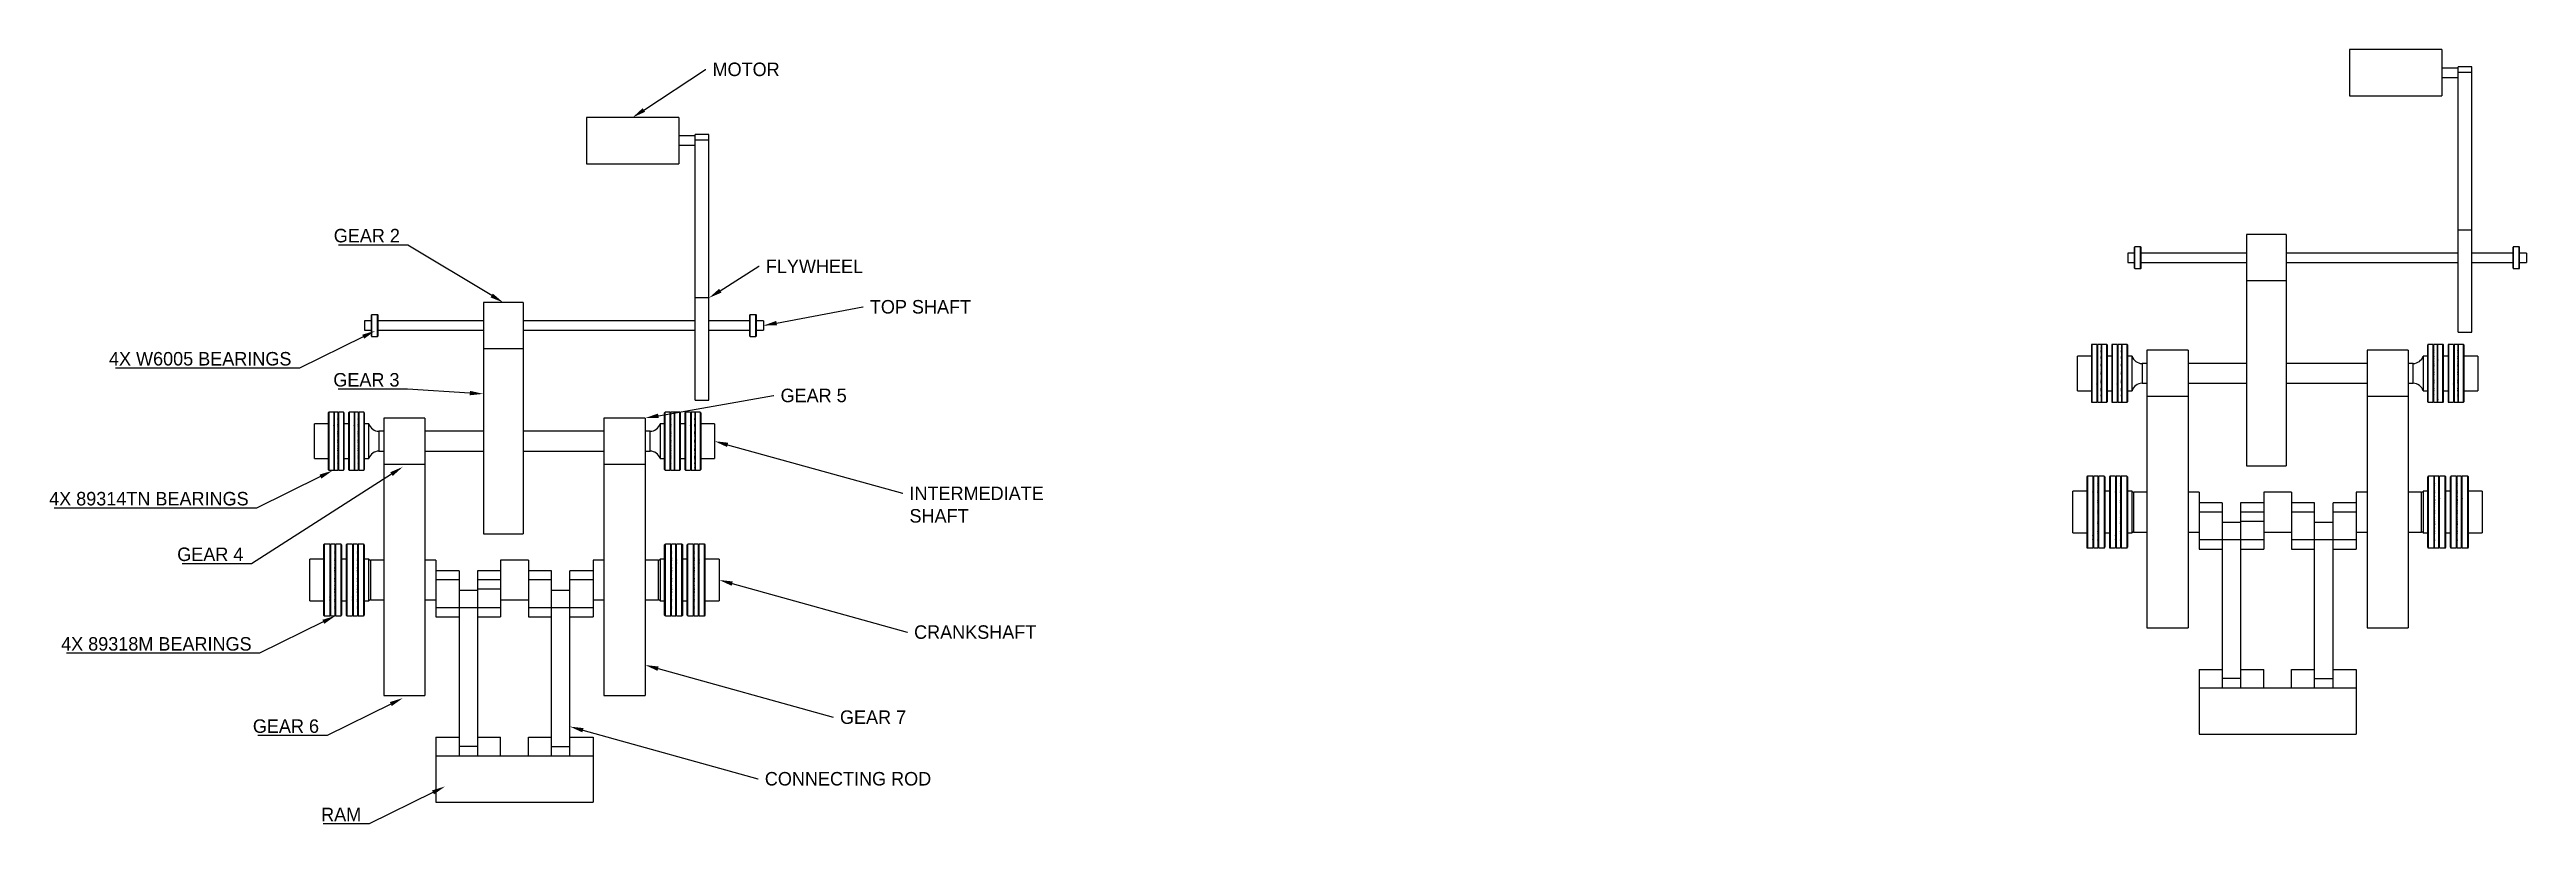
# Model space of a CAD drawing. Header units: millimetres. Extents: x -724 to 4637, y -531 to 1147.
import ezdxf
from ezdxf import colors
from ezdxf.entities.mleader import LeaderData, LeaderLine
from ezdxf.math import Vec2, Vec3

# ---------------------------------------------------------------- set-up
doc = ezdxf.new("R2010")
doc.units = ezdxf.units.MM

msp = doc.modelspace()

# ---------------------------------------------------------------- linework, layer by layer
at = {"color": 7, "linetype": 'Continuous', "lineweight": 25}
for p, q in [((4453.8, 1146.7), (4253.8, 1146.7)), ((4253.8, 1146.7), (4253.8, 1046.7)), ((4453.8, 1146.7), (4453.8, 1046.7)), ((4488.8, 1106.7), (4453.8, 1106.7)), ((4453.8, 1086.7), (4488.8, 1086.7)), ((4518.8, 1109.7), (4488.8, 1109.7)), ((4488.8, 535.8), (4488.8, 1109.7)), ((4518.8, 1097.3), (4488.8, 1097.3)), ((4518.8, 535.8), (4518.8, 1109.7)), ((4253.8, 1046.7), (4453.8, 1046.7)), ((638.3, 1000), (438.3, 1000)), ((438.3, 1000), (438.3, 900)), ((638.3, 1000), (638.3, 900)), ((673.3, 960), (638.3, 960)), ((638.3, 940), (673.3, 940)), ((703.3, 963), (673.3, 963)), ((673.3, 389.1), (673.3, 963)), ((703.3, 950.6), (673.3, 950.6)), ((703.3, 389.1), (703.3, 963)), ((438.3, 900), (638.3, 900)), ((4518.8, 756.5), (4488.8, 756.5)), ((3788.8, 706.7), (3773.8, 706.7)), ((3773.8, 706.7), (3773.8, 686.7)), ((3788.8, 673.8), (3788.8, 719.6)), ((3801.8, 720.2), (3789.4, 720.2)), ((3789.4, 673.2), (3789.4, 720.2)), ((3801.8, 673.2), (3801.8, 720.2)), ((3802.8, 674.2), (3802.8, 719.2)), ((4030.6, 706.7), (3802.8, 706.7)), ((4117, 746.7), (4030.6, 746.7)), ((4030.6, 746.7), (4030.6, 246.7)), ((4117, 746.7), (4117, 246.7)), ((4488.8, 706.7), (4117, 706.7)), ((4607.7, 706.7), (4518.8, 706.7)), ((4607.7, 673.8), (4607.7, 719.6)), ((4620.7, 720.2), (4608.3, 720.2)), ((4608.3, 673.2), (4608.3, 720.2)), ((4620.7, 673.2), (4620.7, 720.2)), ((4621.7, 674.2), (4621.7, 719.2)), ((4636.7, 706.7), (4621.7, 706.7)), ((4636.7, 706.7), (4636.7, 686.7)), ((3773.8, 686.7), (3788.8, 686.7)), ((3789.4, 673.2), (3801.8, 673.2)), ((3802.8, 686.7), (4030.6, 686.7)), ((4117, 646.7), (4030.6, 646.7)), ((4117, 686.7), (4488.8, 686.7)), ((4518.8, 686.7), (4607.7, 686.7)), ((4608.3, 673.2), (4620.7, 673.2)), ((4621.7, 686.7), (4636.7, 686.7)), ((301.5, 600), (215.2, 600)), ((215.2, 600), (215.2, 100)), ((301.5, 600), (301.5, 100)), ((703.3, 609.8), (673.3, 609.8)), ((-26.7, 560), (-41.7, 560)), ((-41.7, 560), (-41.7, 540)), ((-41.7, 540), (-26.7, 540)), ((-26.7, 527.1), (-26.7, 572.9)), ((-13.7, 573.5), (-26.1, 573.5)), ((-26.1, 526.5), (-26.1, 573.5)), ((-13.7, 526.5), (-13.7, 573.5)), ((-12.7, 527.5), (-12.7, 572.5)), ((215.2, 560), (-12.7, 560)), ((-12.7, 540), (215.2, 540)), ((673.3, 560), (301.5, 560)), ((301.5, 540), (673.3, 540)), ((792.2, 560), (703.3, 560)), ((703.3, 540), (792.2, 540)), ((792.2, 527.1), (792.2, 572.9)), ((805.2, 573.5), (792.8, 573.5)), ((792.8, 526.5), (792.8, 573.5)), ((805.2, 526.5), (805.2, 573.5)), ((806.2, 527.5), (806.2, 572.5)), ((821.2, 560), (806.2, 560)), ((806.2, 540), (821.2, 540)), ((821.2, 560), (821.2, 540)), ((-26.1, 526.5), (-13.7, 526.5)), ((301.5, 500), (215.2, 500)), ((792.8, 526.5), (805.2, 526.5)), ((3695.1, 484.2), (3665.1, 484.2)), ((3665.1, 409.2), (3665.1, 484.2)), ((3695.1, 508.1), (3695.1, 385.3)), ((3707.1, 509.2), (3696.2, 509.2)), ((3696.2, 509.2), (3696.2, 384.2)), ((3707.1, 509.2), (3707.1, 384.2)), ((3708.1, 505), (3707.1, 505)), ((3707.1, 502.2), (3707.1, 502.2)), ((3708.1, 505.5), (3707.6, 505.5)), ((3716.1, 509.2), (3708.1, 509.2)), ((3708.1, 509.2), (3708.1, 384.2)), ((3716.1, 509.2), (3716.1, 384.2)), ((3716.6, 505.5), (3716.1, 505.5)), ((3717.1, 505), (3716.1, 505)), ((3728, 509.2), (3717.1, 509.2)), ((3717.1, 509.2), (3717.1, 384.2)), ((3728, 509.2), (3728, 384.2)), ((3729.1, 508.1), (3729.1, 385.3)), ((3739.1, 484.2), (3729.1, 484.2)), ((3739.1, 508.1), (3739.1, 385.3)), ((3751.1, 509.2), (3740.2, 509.2)), ((3740.2, 509.2), (3740.2, 384.2)), ((3751.1, 509.2), (3751.1, 384.2)), ((3752.1, 505), (3751.1, 505)), ((3751.1, 502.2), (3751.1, 502.2)), ((3752.1, 505.5), (3751.6, 505.5)), ((3760.1, 509.2), (3752.1, 509.2)), ((3752.1, 509.2), (3752.1, 384.2)), ((3760.1, 509.2), (3760.1, 384.2)), ((3760.6, 505.5), (3760.1, 505.5)), ((3761.1, 505), (3760.1, 505)), ((3772, 509.2), (3761.1, 509.2)), ((3761.1, 509.2), (3761.1, 384.2)), ((3772, 509.2), (3772, 384.2)), ((3773.1, 508.1), (3773.1, 385.3)), ((3783.1, 484.2), (3773.1, 484.2)), ((3783.1, 409.2), (3783.1, 484.2)), ((3904.4, 496.7), (3815.5, 496.7)), ((3815.5, 496.7), (3815.5, -103.3)), ((3904.4, 496.7), (3904.4, -103.3)), ((4380.7, 496.7), (4291.8, 496.7)), ((4291.8, 496.7), (4291.8, -103.3)), ((4380.7, 496.7), (4380.7, -103.3)), ((4423.1, 484.2), (4413.1, 484.2)), ((4413.1, 484.2), (4413.1, 409.2)), ((4423.1, 385.3), (4423.1, 508.1)), ((4435.1, 509.2), (4424.2, 509.2)), ((4424.2, 384.2), (4424.2, 509.2)), ((4435.1, 384.2), (4435.1, 509.2)), ((4436.1, 505), (4435.1, 505)), ((4436.1, 505.5), (4435.6, 505.5)), ((4444.1, 509.2), (4436.1, 509.2)), ((4436.1, 384.2), (4436.1, 509.2)), ((4444.1, 384.2), (4444.1, 509.2)), ((4444.6, 505.5), (4444.1, 505.5)), ((4445.1, 505), (4444.1, 505)), ((4456, 509.2), (4445.1, 509.2)), ((4445.1, 384.2), (4445.1, 509.2)), ((4445.1, 502.2), (4445.1, 502.2)), ((4456, 384.2), (4456, 509.2)), ((4457.1, 385.3), (4457.1, 508.1)), ((4467.1, 484.2), (4457.1, 484.2)), ((4467.1, 508.1), (4467.1, 385.3)), ((4479.1, 509.2), (4468.2, 509.2)), ((4468.2, 509.2), (4468.2, 384.2)), ((4479.1, 509.2), (4479.1, 384.2)), ((4480.1, 505), (4479.1, 505)), ((4479.1, 502.2), (4479.1, 502.2)), ((4480.1, 505.5), (4479.6, 505.5)), ((4488.1, 509.2), (4480.1, 509.2)), ((4480.1, 509.2), (4480.1, 384.2)), ((4488.1, 509.2), (4488.1, 384.2)), ((4488.6, 505.5), (4488.1, 505.5)), ((4489.1, 505), (4488.1, 505)), ((4488.8, 535.8), (4518.8, 535.8)), ((4500, 509.2), (4489.1, 509.2)), ((4489.1, 509.2), (4489.1, 384.2)), ((4500, 509.2), (4500, 384.2)), ((4501.1, 508.1), (4501.1, 385.3)), ((4531.1, 484.2), (4501.1, 484.2)), ((4531.1, 484.2), (4531.1, 409.2)), ((3707.1, 481), (3707.1, 481.2)), ((3751.1, 481), (3751.1, 481.2)), ((3815.5, 468.1), (3804.7, 468.1)), ((3804.7, 468.1), (3804.7, 425.3)), ((4030.6, 468.1), (3904.4, 468.1)), ((4291.8, 468.1), (4117, 468.1)), ((4391.5, 468.1), (4380.7, 468.1)), ((4391.5, 425.3), (4391.5, 468.1)), ((4445.1, 481), (4445.1, 480.8)), ((4445.1, 475.4), (4445.1, 475.7)), ((4445.1, 475.7), (4445.1, 475.5)), ((4445.1, 469.6), (4445.1, 469.8)), ((4445.1, 469.8), (4445.1, 469.6)), ((4479.1, 481), (4479.1, 481.2)), ((673.3, 389.1), (703.3, 389.1)), ((3665.1, 409.2), (3695.1, 409.2)), ((3696.2, 384.2), (3707.1, 384.2)), ((3707.1, 423.8), (3707.1, 423.6)), ((3707.1, 423.6), (3707.1, 423.8)), ((3707.1, 417.7), (3707.1, 417.9)), ((3707.1, 412.4), (3707.1, 412.6)), ((3707.1, 391.2), (3707.1, 391.2)), ((3707.1, 388.3), (3708.1, 388.3)), ((3707.6, 387.8), (3708.1, 387.8)), ((3708.1, 384.2), (3716.1, 384.2)), ((3716.1, 388.3), (3717.1, 388.3)), ((3716.1, 387.8), (3716.6, 387.8)), ((3717.1, 384.2), (3728, 384.2)), ((3729.1, 409.2), (3739.1, 409.2)), ((3740.2, 384.2), (3751.1, 384.2)), ((3751.1, 423.6), (3751.1, 423.8)), ((3751.1, 417.9), (3751.1, 417.7)), ((3751.1, 417.7), (3751.1, 417.9)), ((3751.1, 412.4), (3751.1, 412.6)), ((3751.1, 391.2), (3751.1, 391.2)), ((3751.1, 388.3), (3752.1, 388.3)), ((3751.6, 387.8), (3752.1, 387.8)), ((3752.1, 384.2), (3760.1, 384.2)), ((3760.1, 388.3), (3761.1, 388.3)), ((3760.1, 387.8), (3760.6, 387.8)), ((3761.1, 384.2), (3772, 384.2)), ((3773.1, 409.2), (3783.1, 409.2)), ((3804.7, 425.3), (3815.5, 425.3)), ((3904.4, 396.7), (3815.5, 396.7)), ((3904.4, 425.3), (4030.6, 425.3)), ((4117, 425.3), (4291.8, 425.3)), ((4380.7, 396.7), (4291.8, 396.7)), ((4380.7, 425.3), (4391.5, 425.3)), ((4413.1, 409.2), (4423.1, 409.2)), ((4424.2, 384.2), (4435.1, 384.2)), ((4435.1, 388.3), (4436.1, 388.3)), ((4435.6, 387.8), (4436.1, 387.8)), ((4436.1, 384.2), (4444.1, 384.2)), ((4444.1, 388.3), (4445.1, 388.3)), ((4444.1, 387.8), (4444.6, 387.8)), ((4445.1, 412.4), (4445.1, 412.2)), ((4445.1, 391.2), (4445.1, 391.2)), ((4445.1, 384.2), (4456, 384.2)), ((4457.1, 409.2), (4467.1, 409.2)), ((4468.2, 384.2), (4479.1, 384.2)), ((4479.1, 423.6), (4479.1, 423.8)), ((4479.1, 417.9), (4479.1, 417.7)), ((4479.1, 417.7), (4479.1, 417.9)), ((4479.1, 412.4), (4479.1, 412.6)), ((4479.1, 391.2), (4479.1, 391.2)), ((4479.1, 388.3), (4480.1, 388.3)), ((4479.6, 387.8), (4480.1, 387.8)), ((4480.1, 384.2), (4488.1, 384.2)), ((4488.1, 388.3), (4489.1, 388.3)), ((4488.1, 387.8), (4488.6, 387.8)), ((4489.1, 384.2), (4500, 384.2)), ((4501.1, 409.2), (4531.1, 409.2)), ((-120.4, 337.5), (-150.4, 337.5)), ((-150.4, 262.5), (-150.4, 337.5)), ((-120.4, 361.4), (-120.4, 238.6)), ((-108.4, 362.5), (-119.3, 362.5)), ((-119.3, 362.5), (-119.3, 237.5)), ((-108.4, 362.5), (-108.4, 237.5)), ((-107.4, 358.4), (-108.4, 358.4)), ((-108.4, 355.5), (-108.4, 355.5)), ((-108.4, 334.3), (-108.4, 334.5)), ((-107.4, 358.9), (-107.9, 358.9)), ((-99.4, 362.5), (-107.4, 362.5)), ((-107.4, 362.5), (-107.4, 237.5)), ((-99.4, 362.5), (-99.4, 237.5)), ((-98.9, 358.9), (-99.4, 358.9)), ((-98.4, 358.4), (-99.4, 358.4)), ((-87.5, 362.5), (-98.4, 362.5)), ((-98.4, 362.5), (-98.4, 237.5)), ((-87.5, 362.5), (-87.5, 237.5)), ((-86.4, 361.4), (-86.4, 238.6)), ((-76.4, 337.5), (-86.4, 337.5)), ((-76.4, 361.4), (-76.4, 238.6)), ((-64.4, 362.5), (-75.3, 362.5)), ((-75.3, 362.5), (-75.3, 237.5)), ((-64.4, 362.5), (-64.4, 237.5)), ((-63.4, 358.4), (-64.4, 358.4)), ((-64.4, 355.5), (-64.4, 355.5)), ((-64.4, 334.3), (-64.4, 334.5)), ((-63.4, 358.9), (-63.9, 358.9)), ((-55.4, 362.5), (-63.4, 362.5)), ((-63.4, 362.5), (-63.4, 237.5)), ((-55.4, 362.5), (-55.4, 237.5)), ((-54.9, 358.9), (-55.4, 358.9)), ((-54.4, 358.4), (-55.4, 358.4)), ((-43.5, 362.5), (-54.4, 362.5)), ((-54.4, 362.5), (-54.4, 237.5)), ((-43.5, 362.5), (-43.5, 237.5)), ((-42.4, 361.4), (-42.4, 238.6)), ((-32.4, 337.5), (-42.4, 337.5)), ((-32.4, 262.5), (-32.4, 337.5)), ((88.9, 350), (0, 350)), ((0, 350), (0, -250)), ((88.9, 350), (88.9, -250)), ((565.2, 350), (476.3, 350)), ((476.3, 350), (476.3, -250)), ((565.2, 350), (565.2, -250)), ((607.6, 337.5), (597.6, 337.5)), ((597.6, 337.5), (597.6, 262.5)), ((607.6, 238.6), (607.6, 361.4)), ((619.6, 362.5), (608.7, 362.5)), ((608.7, 237.5), (608.7, 362.5)), ((619.6, 237.5), (619.6, 362.5)), ((620.6, 358.4), (619.6, 358.4)), ((620.6, 358.9), (620.1, 358.9)), ((628.6, 362.5), (620.6, 362.5)), ((620.6, 237.5), (620.6, 362.5)), ((628.6, 237.5), (628.6, 362.5)), ((629.1, 358.9), (628.6, 358.9)), ((629.6, 358.4), (628.6, 358.4)), ((640.5, 362.5), (629.6, 362.5)), ((629.6, 237.5), (629.6, 362.5)), ((629.6, 355.5), (629.6, 355.5)), ((629.6, 334.3), (629.6, 334.1)), ((629.6, 328.8), (629.6, 329)), ((629.6, 329), (629.6, 328.8)), ((629.6, 322.9), (629.6, 323.1)), ((629.6, 323.1), (629.6, 322.9)), ((640.5, 237.5), (640.5, 362.5)), ((641.6, 238.6), (641.6, 361.4)), ((651.6, 337.5), (641.6, 337.5)), ((651.6, 361.4), (651.6, 238.6)), ((663.6, 362.5), (652.7, 362.5)), ((652.7, 362.5), (652.7, 237.5)), ((663.6, 362.5), (663.6, 237.5)), ((664.6, 358.4), (663.6, 358.4)), ((663.6, 355.5), (663.6, 355.5)), ((663.6, 334.3), (663.7, 334.5)), ((664.6, 358.9), (664.1, 358.9)), ((672.6, 362.5), (664.6, 362.5)), ((664.6, 362.5), (664.6, 237.5)), ((672.6, 362.5), (672.6, 237.5)), ((673.1, 358.9), (672.6, 358.9)), ((673.6, 358.4), (672.6, 358.4)), ((684.5, 362.5), (673.6, 362.5)), ((673.6, 362.5), (673.6, 237.5)), ((684.5, 362.5), (684.5, 237.5)), ((685.6, 361.4), (685.6, 238.6)), ((715.6, 337.5), (685.6, 337.5)), ((715.6, 337.5), (715.6, 262.5)), ((-108.4, 277.1), (-108.4, 276.9)), ((-108.4, 276.9), (-108.4, 277.1)), ((-108.4, 271), (-108.4, 271.2)), ((-64.4, 276.9), (-64.4, 277.1)), ((-64.4, 271.2), (-64.4, 271)), ((-64.4, 271), (-64.4, 271.2)), ((0, 321.4), (-10.8, 321.4)), ((-10.8, 321.4), (-10.8, 278.6)), ((-10.8, 278.6), (0, 278.6)), ((215.2, 321.4), (88.9, 321.4)), ((88.9, 278.6), (215.2, 278.6)), ((476.3, 321.4), (301.5, 321.4)), ((301.5, 278.6), (476.3, 278.6)), ((576.1, 321.4), (565.2, 321.4)), ((565.2, 278.6), (576.1, 278.6)), ((576.1, 278.6), (576.1, 321.4)), ((663.6, 276.9), (663.7, 277.1)), ((663.7, 271.2), (663.6, 271)), ((663.6, 271), (663.7, 271.2)), ((-150.4, 262.5), (-120.4, 262.5)), ((-119.3, 237.5), (-108.4, 237.5)), ((-108.4, 265.7), (-108.4, 265.9)), ((-108.4, 244.5), (-108.4, 244.5)), ((-108.4, 241.6), (-107.4, 241.6)), ((-107.9, 241.1), (-107.4, 241.1)), ((-107.4, 237.5), (-99.4, 237.5)), ((-99.4, 241.6), (-98.4, 241.6)), ((-99.4, 241.1), (-98.9, 241.1)), ((-98.4, 237.5), (-87.5, 237.5)), ((-86.4, 262.5), (-76.4, 262.5)), ((-75.3, 237.5), (-64.4, 237.5)), ((-64.4, 265.7), (-64.4, 265.9)), ((-64.4, 244.5), (-64.4, 244.5)), ((-64.4, 241.6), (-63.4, 241.6)), ((-63.9, 241.1), (-63.4, 241.1)), ((-63.4, 237.5), (-55.4, 237.5)), ((-55.4, 241.6), (-54.4, 241.6)), ((-55.4, 241.1), (-54.9, 241.1)), ((-54.4, 237.5), (-43.5, 237.5)), ((-42.4, 262.5), (-32.4, 262.5)), ((88.9, 250), (0, 250)), ((565.2, 250), (476.3, 250)), ((597.6, 262.5), (607.6, 262.5)), ((608.7, 237.5), (619.6, 237.5)), ((619.6, 241.6), (620.6, 241.6)), ((620.1, 241.1), (620.6, 241.1)), ((620.6, 237.5), (628.6, 237.5)), ((628.6, 241.6), (629.6, 241.6)), ((628.6, 241.1), (629.1, 241.1)), ((629.6, 265.7), (629.6, 265.5)), ((629.6, 244.5), (629.6, 244.5)), ((629.6, 237.5), (640.5, 237.5)), ((641.6, 262.5), (651.6, 262.5)), ((652.7, 237.5), (663.6, 237.5)), ((663.6, 265.7), (663.7, 265.9)), ((663.6, 244.5), (663.6, 244.5)), ((663.6, 241.6), (664.6, 241.6)), ((664.1, 241.1), (664.6, 241.1)), ((664.6, 237.5), (672.6, 237.5)), ((672.6, 241.6), (673.6, 241.6)), ((672.6, 241.1), (673.1, 241.1)), ((673.6, 237.5), (684.5, 237.5)), ((685.6, 262.5), (715.6, 262.5)), ((3685.1, 222.7), (3685.1, 70.7)), ((3698.6, 224.2), (3686.6, 224.2)), ((3686.6, 224.2), (3686.6, 69.2)), ((3698.6, 224.2), (3698.6, 69.2)), ((3699.8, 220.4), (3698.6, 220.4)), ((3699.8, 221), (3699.2, 221)), ((3709.4, 224.2), (3699.8, 224.2)), ((3699.8, 224.2), (3699.8, 69.2)), ((3709.4, 224.2), (3709.4, 69.2)), ((3710, 221), (3709.4, 221)), ((3710.6, 220.4), (3709.4, 220.4)), ((3722.6, 224.2), (3710.6, 224.2)), ((3710.6, 224.2), (3710.6, 69.2)), ((3722.6, 224.2), (3722.6, 69.2)), ((3724.1, 222.7), (3724.1, 70.7)), ((3734.1, 222.7), (3734.1, 70.7)), ((3747.6, 224.2), (3735.6, 224.2)), ((3735.6, 224.2), (3735.6, 69.2)), ((3747.6, 224.2), (3747.6, 69.2)), ((3748.8, 220.4), (3747.6, 220.4)), ((3748.8, 221), (3748.2, 221)), ((3758.4, 224.2), (3748.8, 224.2)), ((3748.8, 224.2), (3748.8, 69.2)), ((3758.4, 224.2), (3758.4, 69.2)), ((3759, 221), (3758.4, 221)), ((3759.6, 220.4), (3758.4, 220.4)), ((3771.6, 224.2), (3759.6, 224.2)), ((3759.6, 224.2), (3759.6, 69.2)), ((3771.6, 224.2), (3771.6, 69.2)), ((3773.1, 222.7), (3773.1, 70.7)), ((4030.6, 246.7), (4117, 246.7)), ((4423.1, 70.7), (4423.1, 222.7)), ((4436.6, 224.2), (4424.6, 224.2)), ((4424.6, 69.2), (4424.6, 224.2)), ((4436.6, 69.2), (4436.6, 224.2)), ((4437.8, 220.4), (4436.6, 220.4)), ((4437.8, 221), (4437.2, 221)), ((4447.4, 224.2), (4437.8, 224.2)), ((4437.8, 69.2), (4437.8, 224.2)), ((4447.4, 69.2), (4447.4, 224.2)), ((4448, 221), (4447.4, 221)), ((4448.6, 220.4), (4447.4, 220.4)), ((4460.6, 224.2), (4448.6, 224.2)), ((4448.6, 69.2), (4448.6, 224.2)), ((4460.6, 69.2), (4460.6, 224.2)), ((4462.1, 70.7), (4462.1, 222.7)), ((4472.1, 70.7), (4472.1, 222.7)), ((4485.6, 224.2), (4473.6, 224.2)), ((4473.6, 69.2), (4473.6, 224.2)), ((4485.6, 69.2), (4485.6, 224.2)), ((4486.8, 220.4), (4485.6, 220.4)), ((4486.8, 221), (4486.2, 221)), ((4496.4, 224.2), (4486.8, 224.2)), ((4486.8, 69.2), (4486.8, 224.2)), ((4496.4, 69.2), (4496.4, 224.2)), ((4497, 221), (4496.4, 221)), ((4497.6, 220.4), (4496.4, 220.4)), ((4509.6, 224.2), (4497.6, 224.2)), ((4497.6, 69.2), (4497.6, 224.2)), ((4509.6, 69.2), (4509.6, 224.2)), ((4511.1, 70.7), (4511.1, 222.7)), ((3685.1, 191.7), (3655.1, 191.7)), ((3655.1, 101.7), (3655.1, 191.7)), ((3698.6, 206.3), (3698.6, 206.4)), ((3698.6, 190), (3698.6, 190.3)), ((3734.1, 191.7), (3724.1, 191.7)), ((3747.6, 206.6), (3747.6, 206.4)), ((3747.6, 206.3), (3747.6, 206.4)), ((3747.6, 190), (3747.6, 190.3)), ((3783.1, 191.7), (3773.1, 191.7)), ((3783.1, 101.7), (3783.1, 191.7)), ((3815.5, 189.8), (3786.4, 189.8)), ((3786.4, 189.8), (3786.4, 103.6)), ((3928.1, 189.8), (3904.4, 189.8)), ((3928.1, 189.8), (3928.1, 66.7)), ((3978.1, 166.7), (3928.1, 166.7)), ((3978.1, 166.7), (3978.1, -233.3)), ((4068.1, 166.7), (4018.1, 166.7)), ((4018.1, 166.7), (4018.1, -233.3)), ((4128.1, 189.8), (4068.1, 189.8)), ((4068.1, 189.8), (4068.1, 66.7)), ((4128.1, 189.8), (4128.1, 66.7)), ((4178.1, 166.7), (4128.1, 166.7)), ((4178.1, -233.3), (4178.1, 166.7)), ((4268.1, 166.7), (4218.1, 166.7)), ((4218.1, -233.3), (4218.1, 166.7)), ((4291.8, 189.8), (4268.1, 189.8)), ((4268.1, 189.8), (4268.1, 66.7)), ((4409.7, 189.8), (4380.7, 189.8)), ((4409.7, 103.6), (4409.7, 189.8)), ((4423.1, 191.7), (4413.1, 191.7)), ((4413.1, 191.7), (4413.1, 101.7)), ((4448.5, 183.4), (4448.6, 183.8)), ((4448.5, 176.4), (4448.6, 176.7)), ((4448.6, 206.3), (4448.6, 206.2)), ((4448.6, 197.6), (4448.6, 197.5)), ((4448.6, 190), (4448.6, 189.8)), ((4448.6, 183.7), (4448.6, 183.4)), ((4448.6, 176.6), (4448.6, 176.4)), ((4472.1, 191.7), (4462.1, 191.7)), ((4497.5, 183.4), (4497.6, 183.7)), ((4497.5, 176.4), (4497.6, 176.6)), ((4497.6, 206.3), (4497.6, 206.2)), ((4497.6, 197.6), (4497.6, 197.5)), ((4497.6, 190), (4497.6, 189.8)), ((4497.6, 183.7), (4497.6, 183.4)), ((4497.6, 176.6), (4497.6, 176.4)), ((4541.1, 191.7), (4511.1, 191.7)), ((4541.1, 191.7), (4541.1, 101.7)), ((3698.6, 117), (3698.6, 116.7)), ((3698.6, 116.8), (3698.6, 117)), ((3698.6, 110), (3698.6, 109.6)), ((3698.6, 109.7), (3698.6, 110)), ((3747.6, 117), (3747.6, 116.7)), ((3747.6, 116.8), (3747.6, 117)), ((3747.6, 110), (3747.6, 109.6)), ((3747.6, 109.7), (3747.6, 110)), ((3978.1, 146.7), (3928.1, 146.7)), ((4018.1, 124.2), (3978.1, 124.2)), ((4068.1, 146.7), (4018.1, 146.7)), ((4068.1, 146.7), (4018.1, 146.7)), ((4068.1, 126.7), (4018.1, 126.7)), ((4178.1, 146.7), (4128.1, 146.7)), ((4218.1, 124.2), (4178.1, 124.2)), ((4268.1, 146.7), (4218.1, 146.7)), ((-130.4, 76), (-130.4, -76)), ((-116.9, 77.5), (-128.9, 77.5)), ((-128.9, 77.5), (-128.9, -77.5)), ((-116.9, 77.5), (-116.9, -77.5)), ((-115.7, 73.7), (-116.9, 73.7)), ((-116.9, 59.6), (-116.9, 59.7)), ((-115.7, 74.3), (-116.3, 74.3)), ((-106.1, 77.5), (-115.7, 77.5)), ((-115.7, 77.5), (-115.7, -77.5)), ((-106.1, 77.5), (-106.1, -77.5)), ((-105.5, 74.3), (-106.1, 74.3)), ((-104.9, 73.7), (-106.1, 73.7)), ((-92.9, 77.5), (-104.9, 77.5)), ((-104.9, 77.5), (-104.9, -77.5)), ((-92.9, 77.5), (-92.9, -77.5)), ((-91.4, 76), (-91.4, -76)), ((-81.4, 76), (-81.4, -76)), ((-67.9, 77.5), (-79.9, 77.5)), ((-79.9, 77.5), (-79.9, -77.5)), ((-67.9, 77.5), (-67.9, -77.5)), ((-66.7, 73.7), (-67.9, 73.7)), ((-67.8, 59.9), (-67.9, 59.7)), ((-67.9, 59.6), (-67.9, 59.7)), ((-66.7, 74.3), (-67.3, 74.3)), ((-57.1, 77.5), (-66.7, 77.5)), ((-66.7, 77.5), (-66.7, -77.5)), ((-57.1, 77.5), (-57.1, -77.5)), ((-56.5, 74.3), (-57.1, 74.3)), ((-55.9, 73.7), (-57.1, 73.7)), ((-43.9, 77.5), (-55.9, 77.5)), ((-55.9, 77.5), (-55.9, -77.5)), ((-43.9, 77.5), (-43.9, -77.5)), ((-42.4, 76), (-42.4, -76)), ((215.2, 100), (301.5, 100)), ((607.6, -76), (607.6, 76)), ((621.1, 77.5), (609.1, 77.5)), ((609.1, -77.5), (609.1, 77.5)), ((621.1, -77.5), (621.1, 77.5)), ((622.3, 73.7), (621.1, 73.7)), ((622.3, 74.3), (621.7, 74.3)), ((631.9, 77.5), (622.3, 77.5)), ((622.3, -77.5), (622.3, 77.5)), ((631.9, -77.5), (631.9, 77.5)), ((632.5, 74.3), (631.9, 74.3)), ((633.1, 73.7), (631.9, 73.7)), ((645.1, 77.5), (633.1, 77.5)), ((633.1, -77.5), (633.1, 77.5)), ((633.1, 59.6), (633.1, 59.5)), ((645.1, -77.5), (645.1, 77.5)), ((646.6, -76), (646.6, 76)), ((656.6, -76), (656.6, 76)), ((670.1, 77.5), (658.1, 77.5)), ((658.1, -77.5), (658.1, 77.5)), ((670.1, -77.5), (670.1, 77.5)), ((671.3, 73.7), (670.1, 73.7)), ((671.3, 74.3), (670.7, 74.3)), ((680.9, 77.5), (671.3, 77.5)), ((671.3, -77.5), (671.3, 77.5)), ((680.9, -77.5), (680.9, 77.5)), ((681.5, 74.3), (680.9, 74.3)), ((682.1, 73.7), (680.9, 73.7)), ((694.1, 77.5), (682.1, 77.5)), ((682.1, -77.5), (682.1, 77.5)), ((682.1, 59.6), (682.1, 59.5)), ((694.1, -77.5), (694.1, 77.5)), ((695.6, -76), (695.6, 76)), ((3655.1, 101.7), (3685.1, 101.7)), ((3686.6, 69.2), (3698.6, 69.2)), ((3698.6, 103.4), (3698.6, 103.6)), ((3698.6, 95.8), (3698.6, 95.9)), ((3698.6, 87.1), (3698.6, 87.2)), ((3698.6, 73), (3699.8, 73)), ((3699.2, 72.4), (3699.8, 72.4)), ((3699.8, 69.2), (3709.4, 69.2)), ((3709.4, 73), (3710.6, 73)), ((3709.4, 72.4), (3710, 72.4)), ((3710.6, 69.2), (3722.6, 69.2)), ((3724.1, 101.7), (3734.1, 101.7)), ((3735.6, 69.2), (3747.6, 69.2)), ((3747.6, 103.4), (3747.6, 103.6)), ((3747.6, 95.8), (3747.6, 95.9)), ((3747.6, 87.1), (3747.6, 87.2)), ((3747.6, 73), (3748.8, 73)), ((3748.2, 72.4), (3748.8, 72.4)), ((3748.8, 69.2), (3758.4, 69.2)), ((3758.4, 73), (3759.6, 73)), ((3758.4, 72.4), (3759, 72.4)), ((3759.6, 69.2), (3771.6, 69.2)), ((3773.1, 101.7), (3783.1, 101.7)), ((3786.4, 103.6), (3815.5, 103.6)), ((3904.4, 103.6), (3928.1, 103.6)), ((4068.1, 86.7), (3928.1, 86.7)), ((3928.1, 66.7), (3978.1, 66.7)), ((4018.1, 66.7), (4068.1, 66.7)), ((4068.1, 103.6), (4128.1, 103.6)), ((4268.1, 86.7), (4128.1, 86.7)), ((4128.1, 66.7), (4178.1, 66.7)), ((4218.1, 66.7), (4268.1, 66.7)), ((4268.1, 103.6), (4291.8, 103.6)), ((4380.7, 103.6), (4409.7, 103.6)), ((4413.1, 101.7), (4423.1, 101.7)), ((4424.6, 69.2), (4436.6, 69.2)), ((4436.6, 73), (4437.8, 73)), ((4437.2, 72.4), (4437.8, 72.4)), ((4437.8, 69.2), (4447.4, 69.2)), ((4447.4, 73), (4448.6, 73)), ((4447.4, 72.4), (4448, 72.4)), ((4448.5, 86.8), (4448.6, 87)), ((4448.6, 103.4), (4448.6, 103.1)), ((4448.6, 87.1), (4448.6, 86.9)), ((4448.6, 69.2), (4460.6, 69.2)), ((4462.1, 101.7), (4472.1, 101.7)), ((4473.6, 69.2), (4485.6, 69.2)), ((4485.6, 73), (4486.8, 73)), ((4486.2, 72.4), (4486.8, 72.4)), ((4486.8, 69.2), (4496.4, 69.2)), ((4496.4, 73), (4497.6, 73)), ((4496.4, 72.4), (4497, 72.4)), ((4497.5, 86.8), (4497.6, 87.1)), ((4497.6, 103.4), (4497.6, 103.1)), ((4497.6, 87.1), (4497.6, 86.9)), ((4497.6, 69.2), (4509.6, 69.2)), ((4511.1, 101.7), (4541.1, 101.7)), ((-130.4, 45), (-160.4, 45)), ((-160.4, -45), (-160.4, 45)), ((-116.9, 43.3), (-116.9, 43.6)), ((-81.4, 45), (-91.4, 45)), ((-67.9, 43.3), (-67.9, 43.6)), ((-32.4, 45), (-42.4, 45)), ((-32.4, -45), (-32.4, 45)), ((0, 43.1), (-29, 43.1)), ((-29, 43.1), (-29, -43.1)), ((112.6, 43.1), (88.9, 43.1)), ((112.6, 43.1), (112.6, -80)), ((162.6, 20), (112.6, 20)), ((162.6, 20), (162.6, -380)), ((252.6, 20), (202.6, 20)), ((202.6, 20), (202.6, -380)), ((252.6, 0), (202.6, 0)), ((312.6, 43.1), (252.6, 43.1)), ((252.6, 43.1), (252.6, -80)), ((312.6, 43.1), (312.6, -80)), ((362.6, 20), (312.6, 20)), ((362.6, -380), (362.6, 20)), ((452.6, 20), (402.6, 20)), ((402.6, -380), (402.6, 20)), ((476.3, 43.1), (452.6, 43.1)), ((452.6, 43.1), (452.6, -80)), ((594.3, 43.1), (565.2, 43.1)), ((594.3, -43.1), (594.3, 43.1)), ((607.6, 45), (597.6, 45)), ((597.6, 45), (597.6, -45)), ((633.1, 50.9), (633.1, 50.8)), ((633.1, 43.3), (633.1, 43.1)), ((633.1, 36.7), (633.1, 37.1)), ((633.1, 37), (633.1, 36.7)), ((633.1, 29.7), (633.1, 30)), ((633.1, 29.9), (633.1, 29.7)), ((656.6, 45), (646.6, 45)), ((682.1, 50.9), (682.1, 50.8)), ((682.1, 43.3), (682.1, 43.1)), ((682.1, 36.7), (682.1, 37)), ((682.1, 37), (682.1, 36.7)), ((682.1, 29.7), (682.1, 29.9)), ((682.1, 29.9), (682.1, 29.7)), ((725.6, 45), (695.6, 45)), ((725.6, 45), (725.6, -45)), ((-160.4, -45), (-130.4, -45)), ((-116.8, -29.7), (-116.9, -30)), ((-116.9, -29.9), (-116.9, -29.7)), ((-116.8, -36.7), (-116.9, -37.1)), ((-116.9, -37), (-116.9, -36.7)), ((-116.9, -43.3), (-116.9, -43.1)), ((-116.9, -50.9), (-116.9, -50.8)), ((-91.4, -45), (-81.4, -45)), ((-67.8, -29.7), (-67.9, -30)), ((-67.9, -29.9), (-67.9, -29.7)), ((-67.8, -36.7), (-67.9, -37.1)), ((-67.9, -37), (-67.9, -36.7)), ((-67.9, -43.3), (-67.9, -43.1)), ((-67.9, -50.9), (-67.9, -50.8)), ((-42.4, -45), (-32.4, -45)), ((-29, -43.1), (0, -43.1)), ((88.9, -43.1), (112.6, -43.1)), ((162.6, 0), (112.6, 0)), ((202.6, -22.5), (162.6, -22.5)), ((252.6, 0), (202.6, 0)), ((252.6, -20), (202.6, -20)), ((252.6, -43.1), (312.6, -43.1)), ((362.6, 0), (312.6, 0)), ((402.6, -22.5), (362.6, -22.5)), ((452.6, 0), (402.6, 0)), ((452.6, -43.1), (476.3, -43.1)), ((565.2, -43.1), (594.3, -43.1)), ((597.6, -45), (607.6, -45)), ((633.1, -43.3), (633.1, -43.6)), ((646.6, -45), (656.6, -45)), ((682.1, -43.3), (682.1, -43.6)), ((695.6, -45), (725.6, -45)), ((-128.9, -77.5), (-116.9, -77.5)), ((-116.9, -59.6), (-116.9, -59.5)), ((-116.9, -73.7), (-115.7, -73.7)), ((-116.3, -74.3), (-115.7, -74.3)), ((-115.7, -77.5), (-106.1, -77.5)), ((-106.1, -73.7), (-104.9, -73.7)), ((-106.1, -74.3), (-105.5, -74.3)), ((-104.9, -77.5), (-92.9, -77.5)), ((-79.9, -77.5), (-67.9, -77.5)), ((-67.9, -59.6), (-67.9, -59.5)), ((-67.9, -73.7), (-66.7, -73.7)), ((-67.3, -74.3), (-66.7, -74.3)), ((-66.7, -77.5), (-57.1, -77.5)), ((-57.1, -73.7), (-55.9, -73.7)), ((-57.1, -74.3), (-56.5, -74.3)), ((-55.9, -77.5), (-43.9, -77.5)), ((252.6, -60), (112.6, -60)), ((112.6, -80), (162.6, -80)), ((202.6, -80), (252.6, -80)), ((452.6, -60), (312.6, -60)), ((312.6, -80), (362.6, -80)), ((402.6, -80), (452.6, -80)), ((609.1, -77.5), (621.1, -77.5)), ((621.1, -73.7), (622.3, -73.7)), ((621.7, -74.3), (622.3, -74.3)), ((622.3, -77.5), (631.9, -77.5)), ((631.9, -73.7), (633.1, -73.7)), ((631.9, -74.3), (632.5, -74.3)), ((633.1, -59.6), (633.1, -59.7)), ((633.1, -59.9), (633.1, -59.7)), ((633.1, -77.5), (645.1, -77.5)), ((658.1, -77.5), (670.1, -77.5)), ((670.1, -73.7), (671.3, -73.7)), ((670.7, -74.3), (671.3, -74.3)), ((671.3, -77.5), (680.9, -77.5)), ((680.9, -73.7), (682.1, -73.7)), ((680.9, -74.3), (681.5, -74.3)), ((682.1, -59.9), (682.1, -59.6)), ((682.1, -59.6), (682.1, -59.7)), ((682.1, -77.5), (694.1, -77.5)), ((3815.5, -103.3), (3904.4, -103.3)), ((4291.8, -103.3), (4380.7, -103.3)), ((3928.1, -193.3), (3928.1, -333.3)), ((3928.1, -193.3), (3978.1, -193.3)), ((4018.1, -213.3), (3978.1, -213.3)), ((4018.1, -193.3), (4068.1, -193.3)), ((4068.1, -233.3), (4068.1, -193.3)), ((4128.1, -193.3), (4178.1, -193.3)), ((4128.1, -233.3), (4128.1, -193.3)), ((4178.1, -213.3), (4218.1, -213.3)), ((4218.1, -193.3), (4268.1, -193.3)), ((4268.1, -193.3), (4268.1, -333.3)), ((0, -250), (88.9, -250)), ((476.3, -250), (565.2, -250)), ((3928.1, -233.3), (4268.1, -233.3)), ((112.6, -340), (112.6, -480)), ((112.6, -340), (162.6, -340)), ((202.6, -360), (162.6, -360)), ((202.6, -340), (252.6, -340)), ((252.6, -380), (252.6, -340)), ((312.6, -340), (362.6, -340)), ((312.6, -380), (312.6, -340)), ((362.6, -360), (402.6, -360)), ((402.6, -340), (452.6, -340)), ((452.6, -340), (452.6, -480)), ((3928.1, -333.3), (4268.1, -333.3)), ((112.6, -380), (452.6, -380)), ((112.6, -480), (452.6, -480))]:
    msp.add_line(p, q, dxfattribs=at)
at = {"color": 7, "linetype": 'Continuous', "lineweight": 25, "flags": 128}
for points in [[(3708.1, 502), (3708, 502.1), (3707.6, 502.5), (3707.6, 502.9), (3708, 503.2), (3708.1, 503.3)], [(3716.1, 503.3), (3716.2, 503.2), (3716.5, 502.9), (3716.5, 502.5), (3716.2, 502.1), (3716.1, 502)], [(3752.1, 502), (3752, 502.1), (3751.6, 502.5), (3751.6, 502.9), (3752, 503.2), (3752.1, 503.3)], [(3760.1, 503.3), (3760.2, 503.2), (3760.5, 502.9), (3760.5, 502.5), (3760.2, 502.1), (3760.1, 502)], [(4436.1, 502), (4436, 502.1), (4435.6, 502.5), (4435.6, 502.9), (4436, 503.2), (4436.1, 503.3)], [(4444.1, 503.3), (4444.2, 503.2), (4444.6, 502.9), (4444.6, 502.5), (4444.2, 502.1), (4444.1, 502)], [(4480.1, 502), (4480, 502.1), (4479.6, 502.5), (4479.6, 502.9), (4480, 503.2), (4480.1, 503.3)], [(4488.1, 503.3), (4488.2, 503.2), (4488.6, 502.9), (4488.6, 502.5), (4488.2, 502.1), (4488.1, 502)], [(3708.1, 390.1), (3708, 390.1), (3707.6, 390.5), (3707.6, 390.9), (3708, 391.3), (3708.1, 391.4)], [(3716.1, 391.4), (3716.2, 391.3), (3716.5, 390.9), (3716.5, 390.5), (3716.2, 390.1), (3716.1, 390.1)], [(3752.1, 390.1), (3752, 390.1), (3751.6, 390.5), (3751.6, 390.9), (3752, 391.3), (3752.1, 391.4)], [(3760.1, 391.4), (3760.2, 391.3), (3760.5, 390.9), (3760.5, 390.5), (3760.2, 390.1), (3760.1, 390.1)], [(4436.1, 390.1), (4436, 390.1), (4435.6, 390.5), (4435.6, 390.9), (4436, 391.3), (4436.1, 391.4)], [(4444.1, 391.4), (4444.2, 391.3), (4444.6, 390.9), (4444.6, 390.5), (4444.2, 390.1), (4444.1, 390.1)], [(4480.1, 390.1), (4480, 390.1), (4479.6, 390.5), (4479.6, 390.9), (4480, 391.3), (4480.1, 391.4)], [(4488.1, 391.4), (4488.2, 391.3), (4488.6, 390.9), (4488.6, 390.5), (4488.2, 390.1), (4488.1, 390.1)], [(-107.4, 355.3), (-107.5, 355.4), (-107.8, 355.8), (-107.8, 356.2), (-107.5, 356.5), (-107.4, 356.6)], [(-99.4, 356.6), (-99.3, 356.5), (-98.9, 356.2), (-98.9, 355.8), (-99.3, 355.4), (-99.4, 355.3)], [(-63.4, 355.3), (-63.5, 355.4), (-63.8, 355.8), (-63.8, 356.2), (-63.5, 356.5), (-63.4, 356.6)], [(-55.4, 356.6), (-55.3, 356.5), (-54.9, 356.2), (-54.9, 355.8), (-55.3, 355.4), (-55.4, 355.3)], [(620.6, 355.3), (620.6, 355.4), (620.2, 355.8), (620.2, 356.2), (620.6, 356.5), (620.6, 356.6)], [(628.6, 356.6), (628.7, 356.5), (629.1, 356.2), (629.1, 355.8), (628.7, 355.4), (628.6, 355.3)], [(664.6, 355.3), (664.6, 355.4), (664.2, 355.8), (664.2, 356.2), (664.6, 356.5), (664.6, 356.6)], [(672.6, 356.6), (672.7, 356.5), (673.1, 356.2), (673.1, 355.8), (672.7, 355.4), (672.6, 355.3)], [(-107.4, 243.4), (-107.5, 243.5), (-107.8, 243.8), (-107.8, 244.2), (-107.5, 244.6), (-107.4, 244.7)], [(-99.4, 244.7), (-99.3, 244.6), (-98.9, 244.2), (-98.9, 243.8), (-99.3, 243.5), (-99.4, 243.4)], [(-63.4, 243.4), (-63.5, 243.5), (-63.8, 243.8), (-63.8, 244.2), (-63.5, 244.6), (-63.4, 244.7)], [(-55.4, 244.7), (-55.3, 244.6), (-54.9, 244.2), (-54.9, 243.8), (-55.3, 243.5), (-55.4, 243.4)], [(620.6, 243.4), (620.6, 243.5), (620.2, 243.8), (620.2, 244.2), (620.6, 244.6), (620.6, 244.7)], [(628.6, 244.7), (628.7, 244.6), (629.1, 244.2), (629.1, 243.8), (628.7, 243.5), (628.6, 243.4)], [(664.6, 243.4), (664.6, 243.5), (664.2, 243.8), (664.2, 244.2), (664.6, 244.6), (664.6, 244.7)], [(672.6, 244.7), (672.7, 244.6), (673.1, 244.2), (673.1, 243.8), (672.7, 243.5), (672.6, 243.4)], [(3699.8, 216.6), (3699.4, 216.9), (3699.2, 217.4), (3699.4, 217.8), (3699.8, 218.1)], [(3709.4, 218.1), (3709.8, 217.8), (3710, 217.4), (3709.8, 216.9), (3709.4, 216.6)], [(3748.8, 216.6), (3748.4, 216.9), (3748.2, 217.4), (3748.4, 217.8), (3748.8, 218.1)], [(3758.4, 218.1), (3758.8, 217.8), (3759, 217.4), (3758.8, 216.9), (3758.4, 216.6)], [(4437.8, 216.6), (4437.4, 216.9), (4437.2, 217.4), (4437.4, 217.8), (4437.8, 218.1)], [(4447.4, 218.1), (4447.8, 217.8), (4448, 217.4), (4447.8, 216.9), (4447.4, 216.6)], [(4486.8, 216.6), (4486.4, 216.9), (4486.2, 217.4), (4486.4, 217.8), (4486.8, 218.1)], [(4496.4, 218.1), (4496.8, 217.8), (4497, 217.4), (4496.8, 216.9), (4496.4, 216.6)], [(-115.7, 69.9), (-116.1, 70.2), (-116.3, 70.7), (-116.1, 71.1), (-115.7, 71.4)], [(-106.1, 71.4), (-105.7, 71.1), (-105.5, 70.7), (-105.7, 70.2), (-106.1, 69.9)], [(-66.7, 69.9), (-67.1, 70.2), (-67.3, 70.7), (-67.1, 71.1), (-66.7, 71.4)], [(-57.1, 71.4), (-56.7, 71.1), (-56.5, 70.7), (-56.7, 70.2), (-57.1, 69.9)], [(622.3, 69.9), (621.9, 70.2), (621.7, 70.7), (621.9, 71.1), (622.3, 71.4)], [(631.9, 71.4), (632.3, 71.1), (632.5, 70.7), (632.3, 70.2), (631.9, 69.9)], [(671.3, 69.9), (670.9, 70.2), (670.7, 70.7), (670.9, 71.1), (671.3, 71.4)], [(680.9, 71.4), (681.3, 71.1), (681.5, 70.7), (681.3, 70.2), (680.9, 69.9)], [(3699.8, 75.3), (3699.4, 75.6), (3699.2, 76), (3699.4, 76.5), (3699.8, 76.8)], [(3709.4, 76.8), (3709.8, 76.5), (3710, 76), (3709.8, 75.6), (3709.4, 75.3)], [(3748.8, 75.3), (3748.4, 75.6), (3748.2, 76), (3748.4, 76.5), (3748.8, 76.8)], [(3758.4, 76.8), (3758.8, 76.5), (3759, 76), (3758.8, 75.6), (3758.4, 75.3)], [(4437.8, 75.3), (4437.4, 75.6), (4437.2, 76), (4437.4, 76.5), (4437.8, 76.8)], [(4447.4, 76.8), (4447.8, 76.5), (4448, 76), (4447.8, 75.6), (4447.4, 75.3)], [(4486.8, 75.3), (4486.4, 75.6), (4486.2, 76), (4486.4, 76.5), (4486.8, 76.8)], [(4496.4, 76.8), (4496.8, 76.5), (4497, 76), (4496.8, 75.6), (4496.4, 75.3)], [(-115.7, -71.4), (-116.1, -71.1), (-116.3, -70.7), (-116.1, -70.2), (-115.7, -69.9)], [(-106.1, -69.9), (-105.7, -70.2), (-105.5, -70.7), (-105.7, -71.1), (-106.1, -71.4)], [(-66.7, -71.4), (-67.1, -71.1), (-67.3, -70.7), (-67.1, -70.2), (-66.7, -69.9)], [(-57.1, -69.9), (-56.7, -70.2), (-56.5, -70.7), (-56.7, -71.1), (-57.1, -71.4)], [(622.3, -71.4), (621.9, -71.1), (621.7, -70.7), (621.9, -70.2), (622.3, -69.9)], [(631.9, -69.9), (632.3, -70.2), (632.5, -70.7), (632.3, -71.1), (631.9, -71.4)], [(671.3, -71.4), (670.9, -71.1), (670.7, -70.7), (670.9, -70.2), (671.3, -69.9)], [(680.9, -69.9), (681.3, -70.2), (681.5, -70.7), (681.3, -71.1), (680.9, -71.4)]]:
    msp.add_lwpolyline(points, dxfattribs=at)
at = {"color": 7, "linetype": 'Continuous', "lineweight": 25}
for centre, radius, start, end in [((3789.4, 719.6), 0.6, 90, 180), ((3801.8, 719.2), 1, 0, 90), ((4608.3, 719.6), 0.6, 90, 180), ((4620.7, 719.2), 1, 360, 90), ((3789.4, 673.8), 0.6, 180, 270), ((3801.8, 674.2), 1, 270, 0), ((4608.3, 673.8), 0.6, 180, 270), ((4620.7, 674.2), 1, 270, 360), ((-26.1, 572.9), 0.6, 90, 180), ((-13.7, 572.5), 1, 0, 90), ((792.8, 572.9), 0.6, 90, 180), ((805.2, 572.5), 1, 360, 90), ((-26.1, 527.1), 0.6, 180, 270), ((-13.7, 527.5), 1, 270, 0), ((792.8, 527.1), 0.6, 180, 270), ((805.2, 527.5), 1, 270, 360), ((3696.2, 508.1), 1.1, 90, 180), ((3707.6, 505), 0.5, 90.0001, 180), ((3708.4, 502.6), 1.38, 197.575, 256.7609), ((3709.4, 494.1), 2.34, 183.8485, 235.2305), ((3709.4, 486.8), 2.34, 183.8866, 235.2286), ((3709.4, 494.3), 1.79, 137.2759, 222.7241), ((3710.6, 481.3), 3.07, 147.1309, 212.8691), ((3715.7, 502.6), 1.39, 283.384, 341.6279), ((3714.7, 494.3), 1.79, 317.2759, 42.7241), ((3714.7, 494.1), 2.33, 304.744, 356.6522), ((3714.7, 486.8), 2.34, 304.7714, 356.1134), ((3713.5, 481), 3.51, 316.2003, 43.7997), ((3713.5, 481.3), 3.07, 327.1309, 32.8691), ((3716.6, 505), 0.5, 360, 89.9999), ((3728, 508.1), 1.1, 0, 90), ((3740.2, 508.1), 1.1, 90, 180), ((3751.6, 505), 0.5, 90.0001, 180), ((3752.4, 502.6), 1.38, 197.575, 256.7609), ((3753.4, 494.1), 2.34, 183.8485, 235.2305), ((3753.4, 486.8), 2.34, 183.8866, 235.2286), ((3753.4, 494.3), 1.79, 137.2759, 222.7241), ((3754.6, 481.3), 3.07, 147.1309, 212.8691), ((3759.7, 502.6), 1.39, 283.384, 341.6279), ((3758.7, 494.3), 1.79, 317.2759, 42.7241), ((3758.7, 494.1), 2.33, 304.744, 356.6522), ((3758.7, 486.8), 2.34, 304.7714, 356.1134), ((3757.5, 481), 3.51, 316.2003, 43.7997), ((3757.5, 481.3), 3.07, 327.1309, 32.8691), ((3760.6, 505), 0.5, 360, 89.9999), ((3772, 508.1), 1.1, 0, 90), ((3804.7, 490.6), 22.5, 196.4991, 270), ((4391.5, 490.6), 22.5, 270, 343.5009), ((4424.2, 508.1), 1.1, 90, 180), ((4435.6, 505), 0.5, 90.0001, 180), ((4436.4, 502.6), 1.34, 195.9487, 257.7283), ((4437.4, 494.1), 2.33, 184.1955, 235.4296), ((4437.4, 486.8), 2.32, 183.6548, 235.4604), ((4438.6, 481), 3.51, 136.2003, 223.7997), ((4437.4, 494.3), 1.79, 137.2759, 222.7241), ((4438.7, 481.3), 3.07, 147.1309, 212.8691), ((4443.8, 502.6), 1.39, 282.9396, 340.7012), ((4442.8, 494.3), 1.79, 317.2759, 42.7241), ((4442.8, 494.1), 2.32, 304.5418, 356.3069), ((4442.8, 486.8), 2.32, 304.5396, 356.3452), ((4441.5, 481.3), 3.07, 327.1309, 32.8691), ((4444.6, 505), 0.5, 0, 89.9999), ((4456, 508.1), 1.1, 0, 90), ((4468.2, 508.1), 1.1, 90, 180), ((4479.6, 505), 0.5, 90.0001, 180), ((4480.4, 502.6), 1.38, 197.575, 256.7609), ((4481.4, 494.1), 2.34, 183.8485, 235.2305), ((4481.4, 486.8), 2.34, 183.8866, 235.2286), ((4481.4, 494.3), 1.79, 137.2759, 222.7241), ((4482.7, 481.3), 3.07, 147.1309, 212.8691), ((4487.8, 502.6), 1.39, 283.384, 341.6279), ((4486.8, 494.3), 1.79, 317.2759, 42.7241), ((4486.8, 494.1), 2.33, 304.744, 356.6522), ((4486.8, 486.8), 2.34, 304.7714, 356.1134), ((4485.6, 481), 3.51, 316.2003, 43.7997), ((4485.5, 481.3), 3.07, 327.1309, 32.8691), ((4488.6, 505), 0.5, 0, 89.9999), ((4500, 508.1), 1.1, 0, 90), ((3710.7, 481.1), 3.59, 180.9698, 223.8157), ((3710.7, 475.8), 3.59, 180.9698, 223.8157), ((3710.6, 469.9), 3.58, 180.9175, 222.1419), ((3711.7, 464.7), 4.59, 141.5547, 218.4453), ((3711.7, 462), 4.61, 180.1777, 218.4522), ((3711.7, 458.9), 4.61, 180.1777, 218.4522), ((3712.1, 446.7), 5, 143.1301, 216.8699), ((3711.7, 434.5), 4.61, 141.536, 179.8342), ((3711.7, 431.4), 4.61, 141.536, 179.8342), ((3711.7, 428.7), 4.59, 141.5547, 218.4453), ((3711.7, 464.9), 4.11, 151.4784, 208.5216), ((3712.1, 446.7), 4.5, 152.7339, 207.2661), ((3711.7, 428.5), 4.11, 151.4784, 208.5216), ((3713.5, 475.8), 3.59, 316.1843, 359.0302), ((3713.5, 469.9), 3.58, 317.8581, 359.0825), ((3712.5, 464.7), 4.59, 321.5547, 38.4453), ((3712.4, 464.9), 4.11, 331.4784, 28.5216), ((3712.4, 462), 4.61, 321.5478, 359.8223), ((3712.4, 458.9), 4.61, 321.5478, 359.8223), ((3712.1, 446.7), 5, 323.1301, 36.8699), ((3712.1, 446.7), 4.5, 332.7339, 27.2661), ((3712.4, 434.5), 4.61, 0.1658, 38.464), ((3712.4, 431.4), 4.61, 0.1658, 38.464), ((3712.5, 428.7), 4.59, 321.5547, 38.4453), ((3712.4, 428.5), 4.11, 331.4784, 28.5216), ((3754.7, 481.1), 3.59, 180.9698, 223.8157), ((3754.7, 475.8), 3.59, 180.9698, 223.8157), ((3754.6, 469.9), 3.58, 180.9175, 222.1419), ((3755.7, 464.7), 4.59, 141.5547, 218.4453), ((3755.7, 462), 4.61, 180.1777, 218.4522), ((3755.7, 458.9), 4.61, 180.1777, 218.4522), ((3756.1, 446.7), 5, 143.1301, 216.8699), ((3755.7, 434.5), 4.61, 141.536, 179.8342), ((3755.7, 431.4), 4.61, 141.536, 179.8342), ((3755.7, 428.7), 4.59, 141.5547, 218.4453), ((3755.7, 464.9), 4.11, 151.4784, 208.5216), ((3756.1, 446.7), 4.5, 152.7339, 207.2661), ((3755.7, 428.5), 4.11, 151.4784, 208.5216), ((3757.5, 475.8), 3.59, 316.1843, 359.0302), ((3757.5, 469.9), 3.58, 317.8581, 359.0825), ((3756.5, 464.7), 4.59, 321.5547, 38.4453), ((3756.4, 464.9), 4.11, 331.4784, 28.5216), ((3756.4, 462), 4.61, 321.5478, 359.8223), ((3756.4, 458.9), 4.61, 321.5478, 359.8223), ((3756.1, 446.7), 5, 323.1301, 36.8699), ((3756.1, 446.7), 4.5, 332.7339, 27.2661), ((3756.4, 434.5), 4.61, 0.1658, 38.464), ((3756.4, 431.4), 4.61, 0.1658, 38.464), ((3756.5, 428.7), 4.59, 321.5547, 38.4453), ((3756.4, 428.5), 4.11, 331.4784, 28.5216), ((4438.7, 475.8), 3.58, 180.907, 223.8785), ((4438.7, 469.9), 3.57, 180.8562, 222.2032), ((4439.7, 464.7), 4.59, 141.5547, 218.4453), ((4439.7, 462), 4.61, 180.1658, 218.464), ((4439.7, 458.9), 4.61, 180.1658, 218.464), ((4440.1, 446.7), 5, 143.1301, 216.8699), ((4439.7, 434.5), 4.61, 141.5478, 179.8223), ((4439.7, 431.4), 4.61, 141.5478, 179.8223), ((4439.7, 428.7), 4.59, 141.5547, 218.4453), ((4439.7, 464.9), 4.11, 151.4784, 208.5216), ((4440.1, 446.7), 4.5, 152.7339, 207.2661), ((4439.7, 428.5), 4.11, 151.4784, 208.5216), ((4441.5, 481.1), 3.61, 316.1948, 355.0213), ((4441.5, 475.8), 3.61, 316.1948, 355.0213), ((4440.5, 464.7), 4.59, 321.5547, 38.4453), ((4440.5, 464.9), 4.11, 331.4784, 28.5216), ((4440.5, 462), 4.61, 321.536, 359.8342), ((4440.5, 458.9), 4.61, 321.536, 359.8342), ((4440.1, 446.7), 5, 323.1301, 36.8699), ((4440.1, 446.7), 4.5, 332.7339, 27.2661), ((4440.5, 434.5), 4.61, 0.1777, 38.4522), ((4440.5, 431.4), 4.61, 0.1777, 38.4522), ((4440.5, 428.7), 4.59, 321.5547, 38.4453), ((4440.5, 428.5), 4.11, 331.4784, 28.5216), ((4441.5, 469.9), 3.59, 317.8622, 355.0643), ((4482.7, 481.1), 3.59, 180.9698, 223.8157), ((4482.7, 475.8), 3.59, 180.9698, 223.8157), ((4482.7, 469.9), 3.58, 180.9175, 222.1419), ((4483.7, 464.7), 4.59, 141.5547, 218.4453), ((4483.7, 462), 4.61, 180.1777, 218.4522), ((4483.7, 458.9), 4.61, 180.1777, 218.4522), ((4484.1, 446.7), 5, 143.1301, 216.8699), ((4483.7, 434.5), 4.61, 141.536, 179.8342), ((4483.7, 431.4), 4.61, 141.536, 179.8342), ((4483.7, 428.7), 4.59, 141.5547, 218.4453), ((4483.7, 464.9), 4.11, 151.4784, 208.5216), ((4484.1, 446.7), 4.5, 152.7339, 207.2661), ((4483.7, 428.5), 4.11, 151.4784, 208.5216), ((4485.5, 475.8), 3.59, 316.1843, 359.0302), ((4484.5, 464.7), 4.59, 321.5547, 38.4453), ((4484.5, 464.9), 4.11, 331.4784, 28.5216), ((4484.5, 462), 4.61, 321.5478, 359.8223), ((4484.5, 458.9), 4.61, 321.5478, 359.8223), ((4484.1, 446.7), 5, 323.1301, 36.8699), ((4484.1, 446.7), 4.5, 332.7339, 27.2661), ((4484.5, 434.5), 4.61, 0.1658, 38.464), ((4484.5, 431.4), 4.61, 0.1658, 38.464), ((4484.5, 428.7), 4.59, 321.5547, 38.4453), ((4484.5, 428.5), 4.11, 331.4784, 28.5216), ((4485.5, 469.9), 3.58, 317.8581, 359.0825), ((3696.2, 385.3), 1.1, 180, 270), ((3710.6, 423.5), 3.59, 137.8622, 175.0643), ((3710.7, 417.6), 3.61, 136.1948, 175.0213), ((3710.7, 412.3), 3.61, 136.1948, 175.0213), ((3709.4, 406.6), 2.32, 124.5396, 176.3452), ((3709.4, 399.3), 2.32, 124.5418, 176.3069), ((3708.4, 390.8), 1.39, 102.9396, 160.7012), ((3707.6, 388.3), 0.5, 180, 269.9999), ((3710.6, 412.1), 3.07, 147.1309, 212.8691), ((3709.4, 399.1), 1.79, 137.2759, 222.7241), ((3713.5, 423.5), 3.57, 0.8562, 42.2032), ((3713.5, 417.6), 3.58, 0.907, 43.8785), ((3713.5, 412.4), 3.51, 316.2003, 43.7997), ((3713.5, 412.1), 3.07, 327.1309, 32.8691), ((3714.7, 406.6), 2.32, 3.6548, 55.4604), ((3714.7, 399.3), 2.33, 4.1955, 55.4296), ((3714.7, 399.1), 1.79, 317.2759, 42.7241), ((3715.8, 390.8), 1.34, 15.9487, 77.7283), ((3716.6, 388.3), 0.5, 270.0001, 0), ((3728, 385.3), 1.1, 270, 360), ((3740.2, 385.3), 1.1, 180, 270), ((3754.6, 423.5), 3.59, 137.8622, 175.0643), ((3754.7, 417.6), 3.61, 136.1948, 175.0213), ((3754.7, 412.3), 3.61, 136.1948, 175.0213), ((3753.4, 406.6), 2.32, 124.5396, 176.3452), ((3753.4, 399.3), 2.32, 124.5418, 176.3069), ((3752.4, 390.8), 1.39, 102.9396, 160.7012), ((3751.6, 388.3), 0.5, 180, 269.9999), ((3754.6, 412.1), 3.07, 147.1309, 212.8691), ((3753.4, 399.1), 1.79, 137.2759, 222.7241), ((3757.5, 423.5), 3.57, 0.8562, 42.2032), ((3757.5, 417.6), 3.58, 0.907, 43.8785), ((3757.5, 412.4), 3.51, 316.2003, 43.7997), ((3757.5, 412.1), 3.07, 327.1309, 32.8691), ((3758.7, 406.6), 2.32, 3.6548, 55.4604), ((3758.7, 399.3), 2.33, 4.1955, 55.4296), ((3758.7, 399.1), 1.79, 317.2759, 42.7241), ((3759.8, 390.8), 1.34, 15.9487, 77.7283), ((3760.6, 388.3), 0.5, 270.0001, 360), ((3772, 385.3), 1.1, 270, 360), ((3804.7, 402.8), 22.5, 90, 163.5009), ((4391.5, 402.8), 22.5, 16.4991, 90), ((4424.2, 385.3), 1.1, 180, 270), ((4438.7, 423.5), 3.58, 137.8581, 179.0825), ((4438.7, 417.6), 3.59, 136.1843, 179.0302), ((4438.6, 412.4), 3.51, 136.2003, 223.7997), ((4437.4, 406.6), 2.34, 124.7714, 176.1134), ((4437.4, 399.3), 2.33, 124.744, 176.6522), ((4436.4, 390.8), 1.39, 103.384, 161.6279), ((4435.6, 388.3), 0.5, 180, 269.9999), ((4438.7, 412.1), 3.07, 147.1309, 212.8691), ((4437.4, 399.1), 1.79, 137.2759, 222.7241), ((4441.5, 417.6), 3.59, 0.9698, 43.8157), ((4441.5, 412.3), 3.59, 0.9698, 43.8157), ((4441.5, 412.1), 3.07, 327.1309, 32.8691), ((4442.8, 406.6), 2.34, 3.8866, 55.2286), ((4442.8, 399.3), 2.34, 3.8485, 55.2305), ((4442.8, 399.1), 1.79, 317.2759, 42.7241), ((4443.8, 390.8), 1.38, 17.575, 76.7609), ((4441.5, 423.5), 3.58, 0.9175, 42.1419), ((4444.6, 388.3), 0.5, 270.0001, 0), ((4456, 385.3), 1.1, 270, 360), ((4468.2, 385.3), 1.1, 180, 270), ((4482.7, 423.5), 3.59, 137.8622, 175.0643), ((4482.7, 417.6), 3.61, 136.1948, 175.0213), ((4482.7, 412.3), 3.61, 136.1948, 175.0213), ((4481.4, 406.6), 2.32, 124.5396, 176.3452), ((4481.4, 399.3), 2.32, 124.5418, 176.3069), ((4480.4, 390.8), 1.39, 102.9396, 160.7012), ((4479.6, 388.3), 0.5, 180, 269.9999), ((4482.7, 412.1), 3.07, 147.1309, 212.8691), ((4481.4, 399.1), 1.79, 137.2759, 222.7241), ((4485.5, 417.6), 3.58, 0.907, 43.8785), ((4485.6, 412.4), 3.51, 316.2003, 43.7997), ((4485.5, 412.1), 3.07, 327.1309, 32.8691), ((4486.8, 406.6), 2.32, 3.6548, 55.4604), ((4486.8, 399.3), 2.33, 4.1955, 55.4296), ((4486.8, 399.1), 1.79, 317.2759, 42.7241), ((4487.8, 390.8), 1.34, 15.9487, 77.7283), ((4485.5, 423.5), 3.57, 0.8562, 42.2032), ((4488.6, 388.3), 0.5, 270.0001, 360), ((4500, 385.3), 1.1, 270, 360), ((-119.3, 361.4), 1.1, 90, 180), ((-107.9, 358.4), 0.5, 90.0001, 180), ((-107.1, 355.9), 1.38, 197.575, 256.7609), ((-106.1, 347.4), 2.34, 183.8485, 235.2305), ((-106.1, 340.1), 2.34, 183.8866, 235.2286), ((-104.8, 334.4), 3.59, 180.9698, 223.8157), ((-104.8, 329.1), 3.59, 180.9698, 223.8157), ((-104.8, 323.2), 3.58, 180.9175, 222.1419), ((-106.1, 347.6), 1.79, 137.2759, 222.7241), ((-104.8, 334.6), 3.07, 147.1309, 212.8691), ((-99.7, 355.9), 1.39, 283.384, 341.6279), ((-100.7, 347.6), 1.79, 317.2759, 42.7241), ((-100.7, 347.4), 2.33, 304.744, 356.6522), ((-100.7, 340.1), 2.34, 304.7714, 356.1134), ((-101.9, 334.3), 3.51, 316.2003, 43.7997), ((-102, 334.6), 3.07, 327.1309, 32.8691), ((-102, 329.1), 3.59, 316.1843, 359.0302), ((-102, 323.2), 3.58, 317.8581, 359.0825), ((-98.9, 358.4), 0.5, 360, 89.9999), ((-87.5, 361.4), 1.1, 0, 90), ((-75.3, 361.4), 1.1, 90, 180), ((-63.9, 358.4), 0.5, 90.0001, 180), ((-63.1, 355.9), 1.38, 197.575, 256.7609), ((-62.1, 347.4), 2.34, 183.8485, 235.2305), ((-62.1, 340.1), 2.34, 183.8866, 235.2286), ((-60.8, 334.4), 3.59, 180.9698, 223.8157), ((-60.8, 329.1), 3.59, 180.9698, 223.8157), ((-60.8, 323.2), 3.58, 180.9175, 222.1419), ((-62.1, 347.6), 1.79, 137.2759, 222.7241), ((-60.8, 334.6), 3.07, 147.1309, 212.8691), ((-55.7, 355.9), 1.39, 283.384, 341.6279), ((-56.7, 347.6), 1.79, 317.2759, 42.7241), ((-56.7, 347.4), 2.33, 304.744, 356.6522), ((-56.7, 340.1), 2.34, 304.7714, 356.1134), ((-57.9, 334.3), 3.51, 316.2003, 43.7997), ((-58, 334.6), 3.07, 327.1309, 32.8691), ((-58, 329.1), 3.59, 316.1843, 359.0302), ((-58, 323.2), 3.58, 317.8581, 359.0825), ((-54.9, 358.4), 0.5, 360, 89.9999), ((-43.5, 361.4), 1.1, 0, 90), ((-10.8, 343.9), 22.5, 196.4991, 270), ((576.1, 343.9), 22.5, 270, 343.5009), ((608.7, 361.4), 1.1, 90, 180), ((620.1, 358.4), 0.5, 90.0001, 180), ((620.9, 355.9), 1.34, 195.9487, 257.7283), ((622, 347.4), 2.33, 184.1955, 235.4296), ((622, 340.1), 2.32, 183.6548, 235.4604), ((623.2, 329.1), 3.58, 180.907, 223.8785), ((623.2, 323.2), 3.57, 180.8562, 222.2032), ((623.2, 334.3), 3.51, 136.2003, 223.7997), ((622, 347.6), 1.79, 137.2759, 222.7241), ((623.2, 334.6), 3.07, 147.1309, 212.8691), ((628.3, 355.9), 1.39, 282.9396, 340.7012), ((627.3, 347.6), 1.79, 317.2759, 42.7241), ((627.3, 347.4), 2.32, 304.5418, 356.3069), ((627.3, 340.1), 2.32, 304.5396, 356.3452), ((626.1, 334.6), 3.07, 327.1309, 32.8691), ((626, 334.4), 3.61, 316.1948, 355.0213), ((626, 329.1), 3.61, 316.1948, 355.0213), ((626.1, 323.2), 3.59, 317.8622, 355.0643), ((629.1, 358.4), 0.5, 0, 89.9999), ((640.5, 361.4), 1.1, 0, 90), ((652.7, 361.4), 1.1, 90, 180), ((664.1, 358.4), 0.5, 90.0001, 180), ((665, 355.9), 1.38, 197.575, 256.7609), ((666, 347.4), 2.34, 183.8485, 235.2305), ((666, 340.1), 2.34, 183.8866, 235.2286), ((667.2, 334.4), 3.59, 180.9698, 223.8157), ((667.2, 329.1), 3.59, 180.9698, 223.8157), ((667.2, 323.2), 3.58, 180.9175, 222.1419), ((666, 347.6), 1.79, 137.2759, 222.7241), ((667.2, 334.6), 3.07, 147.1309, 212.8691), ((672.3, 355.9), 1.39, 283.384, 341.6279), ((671.3, 347.6), 1.79, 317.2759, 42.7241), ((671.3, 347.4), 2.33, 304.744, 356.6522), ((671.3, 340.1), 2.34, 304.7714, 356.1134), ((670.1, 334.3), 3.51, 316.2003, 43.7997), ((670.1, 334.6), 3.07, 327.1309, 32.8691), ((670.1, 329.1), 3.59, 316.1843, 359.0302), ((670.1, 323.2), 3.58, 317.8581, 359.0825), ((673.1, 358.4), 0.5, 0, 89.9999), ((684.5, 361.4), 1.1, 0, 90), ((-103.8, 318), 4.59, 141.5547, 218.4453), ((-103.8, 315.3), 4.61, 180.1777, 218.4522), ((-103.8, 312.2), 4.61, 180.1777, 218.4522), ((-103.4, 300), 5, 143.1301, 216.8699), ((-103.8, 287.8), 4.61, 141.536, 179.8342), ((-103.8, 284.7), 4.61, 141.536, 179.8342), ((-103.8, 282), 4.59, 141.5547, 218.4453), ((-104.8, 276.8), 3.59, 137.8622, 175.0643), ((-104.8, 270.9), 3.61, 136.1948, 175.0213), ((-104.8, 265.6), 3.61, 136.1948, 175.0213), ((-103.8, 318.2), 4.11, 151.4784, 208.5216), ((-103.4, 300), 4.5, 152.7339, 207.2661), ((-103.8, 281.8), 4.11, 151.4784, 208.5216), ((-103, 318), 4.59, 321.5547, 38.4453), ((-103, 318.2), 4.11, 331.4784, 28.5216), ((-103, 315.3), 4.61, 321.5478, 359.8223), ((-103, 312.2), 4.61, 321.5478, 359.8223), ((-103.4, 300), 5, 323.1301, 36.8699), ((-103.4, 300), 4.5, 332.7339, 27.2661), ((-103, 287.8), 4.61, 0.1658, 38.464), ((-103, 284.7), 4.61, 0.1658, 38.464), ((-103, 282), 4.59, 321.5547, 38.4453), ((-103, 281.8), 4.11, 331.4784, 28.5216), ((-102, 270.9), 3.58, 0.907, 43.8785), ((-101.9, 265.7), 3.51, 316.2003, 43.7997), ((-102, 276.8), 3.57, 0.8562, 42.2032), ((-59.8, 318), 4.59, 141.5547, 218.4453), ((-59.8, 315.3), 4.61, 180.1777, 218.4522), ((-59.8, 312.2), 4.61, 180.1777, 218.4522), ((-59.4, 300), 5, 143.1301, 216.8699), ((-59.8, 287.8), 4.61, 141.536, 179.8342), ((-59.8, 284.7), 4.61, 141.536, 179.8342), ((-59.8, 282), 4.59, 141.5547, 218.4453), ((-60.8, 276.8), 3.59, 137.8622, 175.0643), ((-60.8, 270.9), 3.61, 136.1948, 175.0213), ((-60.8, 265.6), 3.61, 136.1948, 175.0213), ((-59.8, 318.2), 4.11, 151.4784, 208.5216), ((-59.4, 300), 4.5, 152.7339, 207.2661), ((-59.8, 281.8), 4.11, 151.4784, 208.5216), ((-59, 318), 4.59, 321.5547, 38.4453), ((-59, 318.2), 4.11, 331.4784, 28.5216), ((-59, 315.3), 4.61, 321.5478, 359.8223), ((-59, 312.2), 4.61, 321.5478, 359.8223), ((-59.4, 300), 5, 323.1301, 36.8699), ((-59.4, 300), 4.5, 332.7339, 27.2661), ((-59, 287.8), 4.61, 0.1658, 38.464), ((-59, 284.7), 4.61, 0.1658, 38.464), ((-59, 282), 4.59, 321.5547, 38.4453), ((-59, 281.8), 4.11, 331.4784, 28.5216), ((-58, 270.9), 3.58, 0.907, 43.8785), ((-57.9, 265.7), 3.51, 316.2003, 43.7997), ((-58, 276.8), 3.57, 0.8562, 42.2032), ((-10.8, 256.1), 22.5, 90, 163.5009), ((576.1, 256.1), 22.5, 16.4991, 90), ((624.3, 315.3), 4.61, 180.1658, 218.464), ((624.3, 312.2), 4.61, 180.1658, 218.464), ((624.6, 300), 5, 143.1301, 216.8699), ((624.3, 287.8), 4.61, 141.5478, 179.8223), ((624.3, 284.7), 4.61, 141.5478, 179.8223), ((623.2, 276.8), 3.58, 137.8581, 179.0825), ((623.2, 270.9), 3.59, 136.1843, 179.0302), ((624.2, 318), 4.59, 141.5547, 218.4453), ((624.2, 282), 4.59, 141.5547, 218.4453), ((623.2, 265.7), 3.51, 136.2003, 223.7997), ((624.3, 318.2), 4.11, 151.4784, 208.5216), ((624.6, 300), 4.5, 152.7339, 207.2661), ((624.3, 281.8), 4.11, 151.4784, 208.5216), ((625.1, 318), 4.59, 321.5547, 38.4453), ((625, 318.2), 4.11, 331.4784, 28.5216), ((625, 315.3), 4.61, 321.536, 359.8342), ((625, 312.2), 4.61, 321.536, 359.8342), ((624.6, 300), 5, 323.1301, 36.8699), ((624.6, 300), 4.5, 332.7339, 27.2661), ((625, 287.8), 4.61, 0.1777, 38.4522), ((625, 284.7), 4.61, 0.1777, 38.4522), ((625.1, 282), 4.59, 321.5547, 38.4453), ((625, 281.8), 4.11, 331.4784, 28.5216), ((626.1, 270.9), 3.59, 0.9698, 43.8157), ((626.1, 265.6), 3.59, 0.9698, 43.8157), ((626.1, 276.8), 3.58, 0.9175, 42.1419), ((668.3, 315.3), 4.61, 180.1777, 218.4522), ((668.3, 312.2), 4.61, 180.1777, 218.4522), ((668.6, 300), 5, 143.1301, 216.8699), ((668.3, 287.8), 4.61, 141.536, 179.8342), ((668.3, 284.7), 4.61, 141.536, 179.8342), ((668.2, 318), 4.59, 141.5547, 218.4453), ((668.2, 282), 4.59, 141.5547, 218.4453), ((667.2, 276.8), 3.59, 137.8622, 175.0643), ((667.3, 270.9), 3.61, 136.1948, 175.0213), ((667.3, 265.6), 3.61, 136.1948, 175.0213), ((668.3, 318.2), 4.11, 151.4784, 208.5216), ((668.6, 300), 4.5, 152.7339, 207.2661), ((668.3, 281.8), 4.11, 151.4784, 208.5216), ((669.1, 318), 4.59, 321.5547, 38.4453), ((669, 318.2), 4.11, 331.4784, 28.5216), ((669, 315.3), 4.61, 321.5478, 359.8223), ((669, 312.2), 4.61, 321.5478, 359.8223), ((668.6, 300), 5, 323.1301, 36.8699), ((668.6, 300), 4.5, 332.7339, 27.2661), ((669, 287.8), 4.61, 0.1658, 38.464), ((669, 284.7), 4.61, 0.1658, 38.464), ((669.1, 282), 4.59, 321.5547, 38.4453), ((669, 281.8), 4.11, 331.4784, 28.5216), ((670.1, 270.9), 3.58, 0.907, 43.8785), ((670.1, 265.7), 3.51, 316.2003, 43.7997), ((670.1, 276.8), 3.57, 0.8562, 42.2032), ((-119.3, 238.6), 1.1, 180, 270), ((-106.1, 259.9), 2.32, 124.5396, 176.3452), ((-106.1, 252.6), 2.32, 124.5418, 176.3069), ((-107.1, 244.1), 1.39, 102.9396, 160.7012), ((-107.9, 241.6), 0.5, 180, 269.9999), ((-104.8, 265.4), 3.07, 147.1309, 212.8691), ((-106.1, 252.4), 1.79, 137.2759, 222.7241), ((-102, 265.4), 3.07, 327.1309, 32.8691), ((-100.7, 259.9), 2.32, 3.6548, 55.4604), ((-100.7, 252.6), 2.33, 4.1955, 55.4296), ((-100.7, 252.4), 1.79, 317.2759, 42.7241), ((-99.7, 244.1), 1.34, 15.9487, 77.7283), ((-98.9, 241.6), 0.5, 270.0001, 0), ((-87.5, 238.6), 1.1, 270, 360), ((-75.3, 238.6), 1.1, 180, 270), ((-62.1, 259.9), 2.32, 124.5396, 176.3452), ((-62.1, 252.6), 2.32, 124.5418, 176.3069), ((-63.1, 244.1), 1.39, 102.9396, 160.7012), ((-63.9, 241.6), 0.5, 180, 269.9999), ((-60.8, 265.4), 3.07, 147.1309, 212.8691), ((-62.1, 252.4), 1.79, 137.2759, 222.7241), ((-58, 265.4), 3.07, 327.1309, 32.8691), ((-56.7, 259.9), 2.32, 3.6548, 55.4604), ((-56.7, 252.6), 2.33, 4.1955, 55.4296), ((-56.7, 252.4), 1.79, 317.2759, 42.7241), ((-55.7, 244.1), 1.34, 15.9487, 77.7283), ((-54.9, 241.6), 0.5, 270.0001, 360), ((-43.5, 238.6), 1.1, 270, 360), ((608.7, 238.6), 1.1, 180, 270), ((622, 259.9), 2.34, 124.7714, 176.1134), ((622, 252.6), 2.33, 124.744, 176.6522), ((621, 244.1), 1.39, 103.384, 161.6279), ((620.1, 241.6), 0.5, 180, 269.9999), ((623.2, 265.4), 3.07, 147.1309, 212.8691), ((622, 252.4), 1.79, 137.2759, 222.7241), ((626.1, 265.4), 3.07, 327.1309, 32.8691), ((627.3, 259.9), 2.34, 3.8866, 55.2286), ((627.3, 252.6), 2.34, 3.8485, 55.2305), ((627.3, 252.4), 1.79, 317.2759, 42.7241), ((628.3, 244.1), 1.38, 17.575, 76.7609), ((629.1, 241.6), 0.5, 270.0001, 0), ((640.5, 238.6), 1.1, 270, 360), ((652.7, 238.6), 1.1, 180, 270), ((666, 259.9), 2.32, 124.5396, 176.3452), ((666, 252.6), 2.32, 124.5418, 176.3069), ((665, 244.1), 1.39, 102.9396, 160.7012), ((664.1, 241.6), 0.5, 180, 269.9999), ((667.2, 265.4), 3.07, 147.1309, 212.8691), ((666, 252.4), 1.79, 137.2759, 222.7241), ((670.1, 265.4), 3.07, 327.1309, 32.8691), ((671.3, 259.9), 2.32, 3.6548, 55.4604), ((671.3, 252.6), 2.33, 4.1955, 55.4296), ((671.3, 252.4), 1.79, 317.2759, 42.7241), ((672.4, 244.1), 1.34, 15.9487, 77.7283), ((673.1, 241.6), 0.5, 270.0001, 360), ((684.5, 238.6), 1.1, 270, 360), ((3686.6, 222.7), 1.5, 90, 180), ((3699.2, 220.4), 0.6, 90, 180), ((3700.1, 217.2), 1.53, 193.8947, 259.1514), ((3709.1, 217.2), 1.56, 281.1843, 344.5434), ((3710, 220.4), 0.6, 0, 90), ((3722.6, 222.7), 1.5, 0, 90), ((3735.6, 222.7), 1.5, 90, 180), ((3748.2, 220.4), 0.6, 90, 180), ((3749.1, 217.2), 1.53, 193.8947, 259.1514), ((3758.1, 217.2), 1.56, 281.1843, 344.5434), ((3759, 220.4), 0.6, 0, 90), ((3771.6, 222.7), 1.5, 0, 90), ((4424.6, 222.7), 1.5, 90, 180), ((4437.2, 220.4), 0.6, 90, 180), ((4438.1, 217.2), 1.6, 196.3671, 258.0323), ((4447, 217.3), 1.62, 282.2714, 342.128), ((4448, 220.4), 0.6, 360, 90), ((4460.6, 222.7), 1.5, 0, 90), ((4473.6, 222.7), 1.5, 90, 180), ((4486.2, 220.4), 0.6, 90, 180), ((4487.1, 217.2), 1.6, 196.3671, 258.0323), ((4496, 217.3), 1.62, 282.2714, 342.128), ((4497, 220.4), 0.6, 0, 90), ((4509.6, 222.7), 1.5, 0, 90), ((3701.3, 206.5), 2.75, 183.3135, 235.8017), ((3701.3, 197.7), 2.75, 183.3135, 235.8017), ((3702.9, 190.1), 4.28, 180.8157, 223.9698), ((3702.9, 183.7), 4.28, 180.8157, 223.9698), ((3702.9, 176.7), 4.28, 180.8157, 223.9698), ((3704.1, 169.5), 5.5, 141.5271, 218.4729), ((3704.1, 166.1), 5.53, 180.1487, 218.4812), ((3704.1, 162.4), 5.53, 180.1487, 218.4812), ((3701.3, 206.8), 2.09, 135.9312, 224.0688), ((3702.8, 190.4), 3.66, 146.8062, 213.1938), ((3704.1, 169.7), 4.92, 151.4197, 208.5803), ((3707.9, 206.8), 2.09, 315.9312, 44.0688), ((3707.8, 206.5), 2.76, 304.2433, 355.9542), ((3707.8, 197.7), 2.75, 304.1983, 356.6865), ((3706.3, 190.4), 3.66, 326.8062, 33.1938), ((3706.3, 190.1), 4.29, 316.0405, 358.6253), ((3706.3, 183.7), 4.28, 316.0302, 359.1843), ((3706.3, 176.7), 4.28, 316.0302, 359.1843), ((3705.1, 169.5), 5.5, 321.5271, 38.4729), ((3705.1, 169.7), 4.92, 331.4197, 28.5803), ((3705.1, 166.1), 5.53, 321.5188, 359.8513), ((3705.1, 162.4), 5.53, 321.5188, 359.8513), ((3750.3, 206.5), 2.75, 183.3135, 235.8017), ((3750.3, 197.7), 2.75, 183.3135, 235.8017), ((3751.9, 190.1), 4.28, 180.8157, 223.9698), ((3751.9, 183.7), 4.28, 180.8157, 223.9698), ((3751.9, 176.7), 4.28, 180.8157, 223.9698), ((3753.1, 169.5), 5.5, 141.5271, 218.4729), ((3753.1, 166.1), 5.53, 180.1487, 218.4812), ((3753.1, 162.4), 5.53, 180.1487, 218.4812), ((3750.3, 206.8), 2.09, 135.9312, 224.0688), ((3751.8, 190.4), 3.66, 146.8062, 213.1938), ((3753.1, 169.7), 4.92, 151.4197, 208.5803), ((3756.9, 206.8), 2.09, 315.9312, 44.0688), ((3756.8, 206.5), 2.76, 304.2433, 355.9542), ((3756.8, 197.7), 2.75, 304.1983, 356.6865), ((3755.3, 190.4), 3.66, 326.8062, 33.1938), ((3755.3, 190.1), 4.29, 316.0405, 358.6253), ((3755.3, 183.7), 4.28, 316.0302, 359.1843), ((3755.3, 176.7), 4.28, 316.0302, 359.1843), ((3754.1, 169.5), 5.5, 321.5271, 38.4729), ((3754.1, 169.7), 4.92, 331.4197, 28.5803), ((3754.1, 166.1), 5.53, 321.5188, 359.8513), ((3754.1, 162.4), 5.53, 321.5188, 359.8513), ((3786.4, 193.6), 3.85, 210, 270), ((4409.7, 193.6), 3.85, 270, 330), ((4439.3, 206.5), 2.76, 182.7883, 235.6369), ((4439.3, 197.8), 2.77, 183.5192, 235.596), ((4440.9, 190.1), 4.29, 180.3119, 223.9243), ((4440.9, 183.7), 4.29, 180.8706, 223.915), ((4440.9, 176.7), 4.29, 180.8706, 223.915), ((4442.1, 169.5), 5.5, 141.5271, 218.4729), ((4442.1, 166.1), 5.53, 180.1589, 218.4709), ((4442.1, 162.4), 5.53, 180.1589, 218.4709), ((4439.3, 206.8), 2.09, 135.9312, 224.0688), ((4440.8, 190.4), 3.66, 146.8062, 213.1938), ((4442.1, 169.7), 4.92, 151.4197, 208.5803), ((4445.9, 206.8), 2.09, 315.9312, 44.0688), ((4445.8, 206.5), 2.81, 304.5804, 353.4417), ((4445.8, 197.8), 2.81, 304.5804, 353.4417), ((4444.3, 190.4), 3.66, 326.8062, 33.1938), ((4444.3, 190.1), 4.32, 316.1463, 355.6713), ((4444.3, 183.7), 4.32, 316.1463, 355.6713), ((4444.3, 176.7), 4.32, 316.1463, 355.6713), ((4443.1, 169.5), 5.5, 321.5271, 38.4729), ((4443.1, 169.7), 4.92, 331.4197, 28.5803), ((4443, 166.1), 5.53, 321.5291, 359.8411), ((4443, 162.4), 5.53, 321.5291, 359.8411), ((4488.3, 206.5), 2.76, 182.7883, 235.6369), ((4488.3, 197.8), 2.77, 183.5192, 235.596), ((4489.9, 190.1), 4.29, 180.3119, 223.9243), ((4489.9, 183.7), 4.29, 180.8706, 223.915), ((4489.9, 176.7), 4.29, 180.8706, 223.915), ((4491.1, 169.5), 5.5, 141.5271, 218.4729), ((4491.1, 166.1), 5.53, 180.1589, 218.4709), ((4491.1, 162.4), 5.53, 180.1589, 218.4709), ((4488.3, 206.8), 2.09, 135.9312, 224.0688), ((4489.8, 190.4), 3.66, 146.8062, 213.1938), ((4491.1, 169.7), 4.92, 151.4197, 208.5803), ((4494.9, 206.8), 2.09, 315.9312, 44.0688), ((4494.8, 206.5), 2.81, 304.5804, 353.4417), ((4494.8, 197.8), 2.81, 304.5804, 353.4417), ((4493.3, 190.4), 3.66, 326.8062, 33.1938), ((4493.3, 190.1), 4.32, 316.1463, 355.6713), ((4493.3, 183.7), 4.32, 316.1463, 355.6713), ((4493.3, 176.7), 4.32, 316.1463, 355.6713), ((4492.1, 169.5), 5.5, 321.5271, 38.4729), ((4492.1, 169.7), 4.92, 331.4197, 28.5803), ((4492, 166.1), 5.53, 321.5291, 359.8411), ((4492, 162.4), 5.53, 321.5291, 359.8411), ((3704.6, 146.7), 6, 143.1301, 216.8699), ((3704.1, 131), 5.53, 141.5291, 179.8411), ((3704.1, 127.2), 5.53, 141.5291, 179.8411), ((3704.1, 123.9), 5.5, 141.5271, 218.4729), ((3702.9, 116.7), 4.32, 136.1463, 175.6713), ((3702.9, 109.6), 4.32, 136.1463, 175.6713), ((3704.6, 146.7), 5.4, 152.734, 207.266), ((3704.1, 123.7), 4.92, 151.4197, 208.5803), ((3704.6, 146.7), 6, 323.1301, 36.8699), ((3704.6, 146.7), 5.4, 332.734, 27.266), ((3705, 131), 5.53, 0.1589, 38.4709), ((3705, 127.2), 5.53, 0.1589, 38.4709), ((3705.1, 123.9), 5.5, 321.5271, 38.4729), ((3705.1, 123.7), 4.92, 331.4197, 28.5803), ((3706.3, 116.7), 4.29, 0.8706, 43.915), ((3706.3, 109.7), 4.29, 0.8706, 43.915), ((3753.6, 146.7), 6, 143.1301, 216.8699), ((3753.1, 131), 5.53, 141.5291, 179.8411), ((3753.1, 127.2), 5.53, 141.5291, 179.8411), ((3753.1, 123.9), 5.5, 141.5271, 218.4729), ((3751.9, 116.7), 4.32, 136.1463, 175.6713), ((3751.9, 109.6), 4.32, 136.1463, 175.6713), ((3753.6, 146.7), 5.4, 152.734, 207.266), ((3753.1, 123.7), 4.92, 151.4197, 208.5803), ((3753.6, 146.7), 6, 323.1301, 36.8699), ((3753.6, 146.7), 5.4, 332.734, 27.266), ((3754, 131), 5.53, 0.1589, 38.4709), ((3754, 127.2), 5.53, 0.1589, 38.4709), ((3754.1, 123.9), 5.5, 321.5271, 38.4729), ((3754.1, 123.7), 4.92, 331.4197, 28.5803), ((3755.3, 116.7), 4.29, 0.8706, 43.915), ((3755.3, 109.7), 4.29, 0.8706, 43.915), ((4442.6, 146.7), 6, 143.1301, 216.8699), ((4442.1, 131), 5.53, 141.5188, 179.8513), ((4442.1, 127.2), 5.53, 141.5188, 179.8513), ((4442.1, 123.9), 5.5, 141.5271, 218.4729), ((4440.9, 116.7), 4.28, 136.0302, 179.1843), ((4440.9, 109.7), 4.28, 136.0302, 179.1843), ((4442.6, 146.7), 5.4, 152.734, 207.266), ((4442.1, 123.7), 4.92, 151.4197, 208.5803), ((4442.6, 146.7), 6, 323.1301, 36.8699), ((4442.6, 146.7), 5.4, 332.734, 27.266), ((4443.1, 131), 5.53, 0.1487, 38.4812), ((4443.1, 127.2), 5.53, 0.1487, 38.4812), ((4443.1, 123.9), 5.5, 321.5271, 38.4729), ((4443.1, 123.7), 4.92, 331.4197, 28.5803), ((4444.3, 116.7), 4.28, 0.8157, 43.9698), ((4444.3, 109.7), 4.28, 0.8157, 43.9698), ((4491.6, 146.7), 6, 143.1301, 216.8699), ((4491.1, 131), 5.53, 141.5188, 179.8513), ((4491.1, 127.2), 5.53, 141.5188, 179.8513), ((4491.1, 123.9), 5.5, 141.5271, 218.4729), ((4489.9, 116.7), 4.28, 136.0302, 179.1843), ((4489.9, 109.7), 4.28, 136.0302, 179.1843), ((4491.6, 146.7), 5.4, 152.734, 207.266), ((4491.1, 123.7), 4.92, 151.4197, 208.5803), ((4491.6, 146.7), 6, 323.1301, 36.8699), ((4491.6, 146.7), 5.4, 332.734, 27.266), ((4492.1, 131), 5.53, 0.1487, 38.4812), ((4492.1, 127.2), 5.53, 0.1487, 38.4812), ((4492.1, 123.9), 5.5, 321.5271, 38.4729), ((4492.1, 123.7), 4.92, 331.4197, 28.5803), ((4493.3, 116.7), 4.28, 0.8157, 43.9698), ((4493.3, 109.7), 4.28, 0.8157, 43.9698), ((-128.9, 76), 1.5, 90, 180), ((-116.3, 73.7), 0.6, 90, 180), ((-115.4, 70.5), 1.53, 193.8947, 259.1514), ((-114.1, 59.8), 2.75, 183.3135, 235.8017), ((-114.2, 60.1), 2.09, 135.9312, 224.0688), ((-106.4, 70.5), 1.56, 281.1843, 344.5434), ((-107.6, 60.1), 2.09, 315.9312, 44.0688), ((-107.6, 59.8), 2.76, 304.2433, 355.9542), ((-105.5, 73.7), 0.6, 0, 90), ((-92.9, 76), 1.5, 0, 90), ((-79.9, 76), 1.5, 90, 180), ((-67.3, 73.7), 0.6, 90, 180), ((-66.4, 70.5), 1.53, 193.8947, 259.1514), ((-65.1, 59.8), 2.75, 183.3135, 235.8017), ((-65.2, 60.1), 2.09, 135.9312, 224.0688), ((-57.4, 70.5), 1.56, 281.1843, 344.5434), ((-58.6, 60.1), 2.09, 315.9312, 44.0688), ((-58.6, 59.8), 2.76, 304.2433, 355.9542), ((-56.5, 73.7), 0.6, 360, 90), ((-43.9, 76), 1.5, 360, 90), ((609.1, 76), 1.5, 90, 180), ((621.7, 73.7), 0.6, 90, 180), ((622.7, 70.5), 1.6, 196.3671, 258.0323), ((623.9, 59.8), 2.76, 182.7883, 235.6369), ((623.8, 60.1), 2.09, 135.9312, 224.0688), ((631.6, 70.6), 1.62, 282.2714, 342.128), ((630.4, 60.1), 2.09, 315.9312, 44.0688), ((630.3, 59.8), 2.81, 304.5804, 353.4417), ((632.5, 73.7), 0.6, 360, 90), ((645.1, 76), 1.5, 0, 90), ((658.1, 76), 1.5, 90, 180), ((670.7, 73.7), 0.6, 90, 180), ((671.7, 70.5), 1.6, 196.3671, 258.0323), ((672.9, 59.8), 2.76, 182.7883, 235.6369), ((672.8, 60.1), 2.09, 135.9312, 224.0688), ((680.6, 70.6), 1.62, 282.2714, 342.128), ((679.4, 60.1), 2.09, 315.9312, 44.0688), ((679.3, 59.8), 2.81, 304.5804, 353.4417), ((681.5, 73.7), 0.6, 0, 90), ((694.1, 76), 1.5, 0, 90), ((3686.6, 70.7), 1.5, 180, 270), ((3702.9, 103.3), 4.32, 136.1463, 175.6713), ((3701.4, 95.6), 2.81, 124.5804, 173.4417), ((3701.4, 86.9), 2.81, 124.5804, 173.4417), ((3700.1, 76.1), 1.62, 102.2714, 162.128), ((3699.2, 73), 0.6, 180, 270), ((3702.8, 103), 3.66, 146.8062, 213.1938), ((3701.3, 86.6), 2.09, 135.9312, 224.0688), ((3706.3, 103.3), 4.29, 0.3119, 43.9243), ((3706.3, 103), 3.66, 326.8062, 33.1938), ((3707.8, 95.6), 2.77, 3.5192, 55.596), ((3707.8, 86.9), 2.76, 2.7883, 55.6369), ((3707.9, 86.6), 2.09, 315.9312, 44.0688), ((3709, 76.2), 1.6, 16.3671, 78.0323), ((3710, 73), 0.6, 270, 0), ((3722.6, 70.7), 1.5, 270, 360), ((3735.6, 70.7), 1.5, 180, 270), ((3751.9, 103.3), 4.32, 136.1463, 175.6713), ((3750.4, 95.6), 2.81, 124.5804, 173.4417), ((3750.4, 86.9), 2.81, 124.5804, 173.4417), ((3749.1, 76.1), 1.62, 102.2714, 162.128), ((3748.2, 73), 0.6, 180, 270), ((3751.8, 103), 3.66, 146.8062, 213.1938), ((3750.3, 86.6), 2.09, 135.9312, 224.0688), ((3755.3, 103.3), 4.29, 0.3119, 43.9243), ((3755.3, 103), 3.66, 326.8062, 33.1938), ((3756.8, 95.6), 2.77, 3.5192, 55.596), ((3756.8, 86.9), 2.76, 2.7883, 55.6369), ((3756.9, 86.6), 2.09, 315.9312, 44.0688), ((3758, 76.2), 1.6, 16.3671, 78.0323), ((3759, 73), 0.6, 270, 0), ((3771.6, 70.7), 1.5, 270, 0), ((3786.4, 99.8), 3.85, 90, 150), ((4409.7, 99.8), 3.85, 30, 90), ((4424.6, 70.7), 1.5, 180, 270), ((4440.9, 103.3), 4.29, 136.0405, 178.6253), ((4439.3, 95.6), 2.75, 124.1983, 176.6865), ((4439.3, 86.9), 2.76, 124.2433, 175.9542), ((4438.1, 76.2), 1.56, 101.1843, 164.5434), ((4437.2, 73), 0.6, 180, 270), ((4440.8, 103), 3.66, 146.8062, 213.1938), ((4439.3, 86.6), 2.09, 135.9312, 224.0688), ((4444.3, 103.3), 4.28, 0.8157, 43.9698), ((4444.3, 103), 3.66, 326.8062, 33.1938), ((4445.8, 95.6), 2.75, 3.3135, 55.8017), ((4445.8, 86.9), 2.75, 3.3135, 55.8017), ((4445.9, 86.6), 2.09, 315.9312, 44.0688), ((4447.1, 76.2), 1.53, 13.8947, 79.1514), ((4448, 73), 0.6, 270, 0), ((4460.6, 70.7), 1.5, 270, 360), ((4473.6, 70.7), 1.5, 180, 270), ((4489.9, 103.3), 4.29, 136.0405, 178.6253), ((4488.3, 95.6), 2.75, 124.1983, 176.6865), ((4488.3, 86.9), 2.76, 124.2433, 175.9542), ((4487.1, 76.2), 1.56, 101.1843, 164.5434), ((4486.2, 73), 0.6, 180, 270), ((4489.8, 103), 3.66, 146.8062, 213.1938), ((4488.3, 86.6), 2.09, 135.9312, 224.0688), ((4493.3, 103.3), 4.28, 0.8157, 43.9698), ((4493.3, 103), 3.66, 326.8062, 33.1938), ((4494.8, 95.6), 2.75, 3.3135, 55.8017), ((4494.8, 86.9), 2.75, 3.3135, 55.8017), ((4494.9, 86.6), 2.09, 315.9312, 44.0688), ((4496.1, 76.2), 1.53, 13.8947, 79.1514), ((4497, 73), 0.6, 270, 0), ((4509.6, 70.7), 1.5, 270, 360), ((-114.1, 51), 2.75, 183.3135, 235.8017), ((-112.6, 43.4), 4.28, 180.8157, 223.9698), ((-112.6, 37), 4.28, 180.8157, 223.9698), ((-112.6, 30), 4.28, 180.8157, 223.9698), ((-111.4, 22.8), 5.5, 141.5271, 218.4729), ((-111.3, 19.5), 5.53, 180.1487, 218.4812), ((-111.3, 15.7), 5.53, 180.1487, 218.4812), ((-110.9, 0), 6, 143.1301, 216.8699), ((-112.6, 43.7), 3.66, 146.8062, 213.1938), ((-111.4, 23), 4.92, 151.4197, 208.5803), ((-110.9, 0), 5.4, 152.734, 207.266), ((-107.6, 51), 2.75, 304.1983, 356.6865), ((-109.1, 43.7), 3.66, 326.8062, 33.1938), ((-109.2, 43.4), 4.29, 316.0405, 358.6253), ((-109.2, 37), 4.28, 316.0302, 359.1843), ((-109.2, 30), 4.28, 316.0302, 359.1843), ((-110.4, 22.8), 5.5, 321.5271, 38.4729), ((-110.4, 23), 4.92, 331.4197, 28.5803), ((-110.4, 19.5), 5.53, 321.5188, 359.8513), ((-110.4, 15.7), 5.53, 321.5188, 359.8513), ((-110.9, 0), 6, 323.1301, 36.8699), ((-110.9, 0), 5.4, 332.734, 27.266), ((-65.1, 51), 2.75, 183.3135, 235.8017), ((-63.6, 43.4), 4.28, 180.8157, 223.9698), ((-63.6, 37), 4.28, 180.8157, 223.9698), ((-63.6, 30), 4.28, 180.8157, 223.9698), ((-62.4, 22.8), 5.5, 141.5271, 218.4729), ((-62.3, 19.5), 5.53, 180.1487, 218.4812), ((-62.3, 15.7), 5.53, 180.1487, 218.4812), ((-61.9, 0), 6, 143.1301, 216.8699), ((-63.6, 43.7), 3.66, 146.8062, 213.1938), ((-62.4, 23), 4.92, 151.4197, 208.5803), ((-61.9, 0), 5.4, 152.734, 207.266), ((-58.6, 51), 2.75, 304.1983, 356.6865), ((-60.1, 43.7), 3.66, 326.8062, 33.1938), ((-60.2, 43.4), 4.29, 316.0405, 358.6253), ((-60.2, 37), 4.28, 316.0302, 359.1843), ((-60.2, 30), 4.28, 316.0302, 359.1843), ((-61.4, 22.8), 5.5, 321.5271, 38.4729), ((-61.4, 23), 4.92, 331.4197, 28.5803), ((-61.4, 19.5), 5.53, 321.5188, 359.8513), ((-61.4, 15.7), 5.53, 321.5188, 359.8513), ((-61.9, 0), 6, 323.1301, 36.8699), ((-61.9, 0), 5.4, 332.734, 27.266), ((-29, 46.9), 3.85, 210, 270), ((594.3, 46.9), 3.85, 270, 330), ((623.9, 51.1), 2.77, 183.5192, 235.596), ((625.4, 43.4), 4.29, 180.3119, 223.9243), ((625.4, 37), 4.29, 180.8706, 223.915), ((625.4, 30), 4.29, 180.8706, 223.915), ((626.6, 22.8), 5.5, 141.5271, 218.4729), ((626.7, 19.5), 5.53, 180.1589, 218.4709), ((626.7, 15.7), 5.53, 180.1589, 218.4709), ((627.1, 0), 6, 143.1301, 216.8699), ((625.4, 43.7), 3.66, 146.8062, 213.1938), ((626.6, 23), 4.92, 151.4197, 208.5803), ((627.1, 0), 5.4, 152.734, 207.266), ((630.3, 51.1), 2.81, 304.5804, 353.4417), ((628.9, 43.7), 3.66, 326.8062, 33.1938), ((628.8, 43.4), 4.32, 316.1463, 355.6713), ((628.8, 37.1), 4.32, 316.1463, 355.6713), ((628.8, 30), 4.32, 316.1463, 355.6713), ((627.6, 22.8), 5.5, 321.5271, 38.4729), ((627.6, 23), 4.92, 331.4197, 28.5803), ((627.6, 19.5), 5.53, 321.5291, 359.8411), ((627.6, 15.7), 5.53, 321.5291, 359.8411), ((627.1, 0), 6, 323.1301, 36.8699), ((627.1, 0), 5.4, 332.734, 27.266), ((672.9, 51.1), 2.77, 183.5192, 235.596), ((674.4, 43.4), 4.29, 180.3119, 223.9243), ((674.4, 37), 4.29, 180.8706, 223.915), ((674.4, 30), 4.29, 180.8706, 223.915), ((675.6, 22.8), 5.5, 141.5271, 218.4729), ((675.7, 19.5), 5.53, 180.1589, 218.4709), ((675.7, 15.7), 5.53, 180.1589, 218.4709), ((676.1, 0), 6, 143.1301, 216.8699), ((674.4, 43.7), 3.66, 146.8062, 213.1938), ((675.6, 23), 4.92, 151.4197, 208.5803), ((676.1, 0), 5.4, 152.734, 207.266), ((679.3, 51.1), 2.81, 304.5804, 353.4417), ((677.9, 43.7), 3.66, 326.8062, 33.1938), ((677.8, 43.4), 4.32, 316.1463, 355.6713), ((677.8, 37.1), 4.32, 316.1463, 355.6713), ((677.8, 30), 4.32, 316.1463, 355.6713), ((676.6, 22.8), 5.5, 321.5271, 38.4729), ((676.6, 23), 4.92, 331.4197, 28.5803), ((676.6, 19.5), 5.53, 321.5291, 359.8411), ((676.6, 15.7), 5.53, 321.5291, 359.8411), ((676.1, 0), 6, 323.1301, 36.8699), ((676.1, 0), 5.4, 332.734, 27.266), ((-111.3, -15.7), 5.53, 141.5291, 179.8411), ((-111.3, -19.5), 5.53, 141.5291, 179.8411), ((-111.4, -22.8), 5.5, 141.5271, 218.4729), ((-112.6, -30), 4.32, 136.1463, 175.6713), ((-112.6, -37.1), 4.32, 136.1463, 175.6713), ((-112.6, -43.4), 4.32, 136.1463, 175.6713), ((-114.1, -51.1), 2.81, 124.5804, 173.4417), ((-111.4, -23), 4.92, 151.4197, 208.5803), ((-112.6, -43.7), 3.66, 146.8062, 213.1938), ((-110.4, -15.7), 5.53, 0.1589, 38.4709), ((-110.4, -19.5), 5.53, 0.1589, 38.4709), ((-110.4, -22.8), 5.5, 321.5271, 38.4729), ((-110.4, -23), 4.92, 331.4197, 28.5803), ((-109.2, -30), 4.29, 0.8706, 43.915), ((-109.2, -37), 4.29, 0.8706, 43.915), ((-109.2, -43.4), 4.29, 0.3119, 43.9243), ((-109.1, -43.7), 3.66, 326.8062, 33.1938), ((-107.6, -51.1), 2.77, 3.5192, 55.596), ((-62.3, -15.7), 5.53, 141.5291, 179.8411), ((-62.3, -19.5), 5.53, 141.5291, 179.8411), ((-62.4, -22.8), 5.5, 141.5271, 218.4729), ((-63.6, -30), 4.32, 136.1463, 175.6713), ((-63.6, -37.1), 4.32, 136.1463, 175.6713), ((-63.6, -43.4), 4.32, 136.1463, 175.6713), ((-65.1, -51.1), 2.81, 124.5804, 173.4417), ((-62.4, -23), 4.92, 151.4197, 208.5803), ((-63.6, -43.7), 3.66, 146.8062, 213.1938), ((-61.4, -15.7), 5.53, 0.1589, 38.4709), ((-61.4, -19.5), 5.53, 0.1589, 38.4709), ((-61.4, -22.8), 5.5, 321.5271, 38.4729), ((-61.4, -23), 4.92, 331.4197, 28.5803), ((-60.2, -30), 4.29, 0.8706, 43.915), ((-60.2, -37), 4.29, 0.8706, 43.915), ((-60.2, -43.4), 4.29, 0.3119, 43.9243), ((-60.1, -43.7), 3.66, 326.8062, 33.1938), ((-58.6, -51.1), 2.77, 3.5192, 55.596), ((-29, -46.9), 3.85, 90, 150), ((594.3, -46.9), 3.85, 30, 90), ((626.7, -15.7), 5.53, 141.5188, 179.8513), ((626.7, -19.5), 5.53, 141.5188, 179.8513), ((626.6, -22.8), 5.5, 141.5271, 218.4729), ((625.4, -30), 4.28, 136.0302, 179.1843), ((625.4, -37), 4.28, 136.0302, 179.1843), ((625.4, -43.4), 4.29, 136.0405, 178.6253), ((623.9, -51), 2.75, 124.1983, 176.6865), ((626.6, -23), 4.92, 151.4197, 208.5803), ((625.4, -43.7), 3.66, 146.8062, 213.1938), ((627.6, -15.7), 5.53, 0.1487, 38.4812), ((627.6, -19.5), 5.53, 0.1487, 38.4812), ((627.6, -22.8), 5.5, 321.5271, 38.4729), ((627.6, -23), 4.92, 331.4197, 28.5803), ((628.8, -30), 4.28, 0.8157, 43.9698), ((628.8, -37), 4.28, 0.8157, 43.9698), ((628.8, -43.4), 4.28, 0.8157, 43.9698), ((628.9, -43.7), 3.66, 326.8062, 33.1938), ((630.4, -51), 2.75, 3.3135, 55.8017), ((675.7, -15.7), 5.53, 141.5188, 179.8513), ((675.7, -19.5), 5.53, 141.5188, 179.8513), ((675.6, -22.8), 5.5, 141.5271, 218.4729), ((674.4, -30), 4.28, 136.0302, 179.1843), ((674.4, -37), 4.28, 136.0302, 179.1843), ((674.4, -43.4), 4.29, 136.0405, 178.6253), ((672.9, -51), 2.75, 124.1983, 176.6865), ((675.6, -23), 4.92, 151.4197, 208.5803), ((674.4, -43.7), 3.66, 146.8062, 213.1938), ((676.6, -15.7), 5.53, 0.1487, 38.4812), ((676.6, -19.5), 5.53, 0.1487, 38.4812), ((676.6, -22.8), 5.5, 321.5271, 38.4729), ((676.6, -23), 4.92, 331.4197, 28.5803), ((677.8, -30), 4.28, 0.8157, 43.9698), ((677.8, -37), 4.28, 0.8157, 43.9698), ((677.8, -43.4), 4.28, 0.8157, 43.9698), ((677.9, -43.7), 3.66, 326.8062, 33.1938), ((679.4, -51), 2.75, 3.3135, 55.8017), ((-128.9, -76), 1.5, 180, 270), ((-114.1, -59.8), 2.81, 124.5804, 173.4417), ((-115.3, -70.6), 1.62, 102.2714, 162.128), ((-116.3, -73.7), 0.6, 180, 270), ((-114.2, -60.1), 2.09, 135.9312, 224.0688), ((-107.6, -59.8), 2.76, 2.7883, 55.6369), ((-107.6, -60.1), 2.09, 315.9312, 44.0688), ((-106.4, -70.5), 1.6, 16.3671, 78.0323), ((-105.5, -73.7), 0.6, 270, 0), ((-92.9, -76), 1.5, 270, 360), ((-79.9, -76), 1.5, 180, 270), ((-65.1, -59.8), 2.81, 124.5804, 173.4417), ((-66.3, -70.6), 1.62, 102.2714, 162.128), ((-67.3, -73.7), 0.6, 180, 270), ((-65.2, -60.1), 2.09, 135.9312, 224.0688), ((-58.6, -59.8), 2.76, 2.7883, 55.6369), ((-58.6, -60.1), 2.09, 315.9312, 44.0688), ((-57.4, -70.5), 1.6, 16.3671, 78.0323), ((-56.5, -73.7), 0.6, 270, 0), ((-43.9, -76), 1.5, 270, 0), ((609.1, -76), 1.5, 180, 270), ((623.9, -59.8), 2.76, 124.2433, 175.9542), ((622.6, -70.5), 1.56, 101.1843, 164.5434), ((621.7, -73.7), 0.6, 180, 270), ((623.8, -60.1), 2.09, 135.9312, 224.0688), ((630.4, -59.8), 2.75, 3.3135, 55.8017), ((630.4, -60.1), 2.09, 315.9312, 44.0688), ((631.6, -70.5), 1.53, 13.8947, 79.1514), ((632.5, -73.7), 0.6, 270, 0), ((645.1, -76), 1.5, 270, 360), ((658.1, -76), 1.5, 180, 270), ((672.9, -59.8), 2.76, 124.2433, 175.9542), ((671.6, -70.5), 1.56, 101.1843, 164.5434), ((670.7, -73.7), 0.6, 180, 270), ((672.8, -60.1), 2.09, 135.9312, 224.0688), ((679.4, -59.8), 2.75, 3.3135, 55.8017), ((679.4, -60.1), 2.09, 315.9312, 44.0688), ((680.6, -70.5), 1.53, 13.8947, 79.1514), ((681.5, -73.7), 0.6, 270, 0), ((694.1, -76), 1.5, 270, 360)]:
    msp.add_arc(centre, radius, start, end, dxfattribs=at)
for points, knots in [([(3708.1, 495.8), (3708, 495.7), (3707.6, 495.4), (3707.2, 494.8), (3707, 494.2), (3707.1, 493.9), (3707.1, 493.9)], [0, 0, 0, 0, 0.155023, 0.581655, 0.95105, 1, 1, 1, 1]), ([(3708.1, 503.4), (3707.9, 503.3), (3707.5, 503.1), (3707.1, 502.7), (3707.1, 502.4), (3707.1, 502.3)], [0, 0, 0, 0, 0.3635068, 0.7375334, 1, 1, 1, 1]), ([(3707.1, 486.6), (3707.1, 486.4), (3707.1, 485.9), (3707.5, 485.2), (3707.9, 484.9), (3708.1, 484.7)], [0, 0, 0, 0, 0.3406033, 0.7243184, 1, 1, 1, 1]), ([(3708.1, 483.4), (3707.9, 483.3), (3707.6, 482.9), (3707.2, 482.2), (3707.1, 481.5), (3707.1, 481.2)], [0, 0, 0, 0, 0.194826, 0.644302, 1, 1, 1, 1]), ([(3717, 502.2), (3717, 502.2), (3717.1, 502.4), (3716.9, 502.8), (3716.6, 503.1), (3716.2, 503.3), (3716.1, 503.4)], [0, 0, 0, 0, 0.041041, 0.376993, 0.707289, 1, 1, 1, 1]), ([(3717, 493.9), (3717, 494), (3717.1, 494.4), (3716.8, 495), (3716.4, 495.5), (3716.1, 495.7), (3716.1, 495.8)], [0, 0, 0, 0, 0.128656, 0.5165654, 0.9060418, 1, 1, 1, 1]), ([(3752.1, 495.8), (3752, 495.7), (3751.6, 495.4), (3751.2, 494.8), (3751, 494.2), (3751.1, 493.9), (3751.1, 493.9)], [0, 0, 0, 0, 0.155023, 0.581655, 0.95105, 1, 1, 1, 1]), ([(3752.1, 503.4), (3751.9, 503.3), (3751.5, 503.1), (3751.1, 502.7), (3751.1, 502.4), (3751.1, 502.3)], [0, 0, 0, 0, 0.3635068, 0.7375334, 1, 1, 1, 1]), ([(3751.1, 486.6), (3751.1, 486.4), (3751.1, 485.9), (3751.5, 485.2), (3751.9, 484.9), (3752.1, 484.7)], [0, 0, 0, 0, 0.340603, 0.724318, 1, 1, 1, 1]), ([(3752.1, 483.4), (3751.9, 483.3), (3751.6, 482.9), (3751.2, 482.2), (3751.1, 481.5), (3751.1, 481.2)], [0, 0, 0, 0, 0.194826, 0.644302, 1, 1, 1, 1]), ([(3761, 502.2), (3761, 502.2), (3761.1, 502.4), (3760.9, 502.8), (3760.6, 503.1), (3760.2, 503.3), (3760.1, 503.4)], [0, 0, 0, 0, 0.041041, 0.376993, 0.707289, 1, 1, 1, 1]), ([(3761, 493.9), (3761, 494), (3761.1, 494.4), (3760.8, 495), (3760.4, 495.5), (3760.1, 495.7), (3760.1, 495.8)], [0, 0, 0, 0, 0.128656, 0.516565, 0.906042, 1, 1, 1, 1]), ([(4436.1, 503.4), (4435.9, 503.3), (4435.5, 503.1), (4435.2, 502.7), (4435.1, 502.4), (4435.1, 502.2)], [0, 0, 0, 0, 0.3457909, 0.7113994, 1, 1, 1, 1]), ([(4436.1, 495.8), (4435.9, 495.6), (4435.5, 495.2), (4435.1, 494.5), (4435.1, 494.1), (4435.1, 493.9)], [0, 0, 0, 0, 0.361291, 0.731426, 1, 1, 1, 1]), ([(4435.1, 486.6), (4435.1, 486.5), (4435.1, 486.2), (4435.4, 485.6), (4435.7, 485), (4436, 484.8), (4436.1, 484.7)], [0, 0, 0, 0, 0.128656, 0.516565, 0.906042, 1, 1, 1, 1]), ([(4445.1, 502.1), (4445.1, 502.2), (4445.1, 502.4), (4444.9, 502.8), (4444.6, 503.1), (4444.3, 503.3), (4444.1, 503.4)], [0, 0, 0, 0, 0.071341, 0.398114, 0.720525, 1, 1, 1, 1]), ([(4445.1, 493.9), (4445.1, 494.1), (4445, 494.6), (4444.7, 495.3), (4444.3, 495.6), (4444.1, 495.8)], [0, 0, 0, 0, 0.3406033, 0.7243184, 1, 1, 1, 1]), ([(4444.1, 484.8), (4444.2, 484.8), (4444.6, 485.1), (4444.9, 485.7), (4445.1, 486.3), (4445.1, 486.6), (4445.1, 486.6)], [0, 0, 0, 0, 0.155023, 0.581655, 0.95105, 1, 1, 1, 1]), ([(4445.1, 480.7), (4445.1, 480.8), (4445.2, 481.2), (4445, 482), (4444.6, 482.8), (4444.2, 483.3), (4444.1, 483.4)], [0, 0, 0, 0, 0.0728361, 0.4341094, 0.7940707, 1, 1, 1, 1]), ([(4480.1, 503.4), (4479.9, 503.3), (4479.5, 503.1), (4479.2, 502.7), (4479.1, 502.4), (4479.1, 502.3)], [0, 0, 0, 0, 0.363507, 0.737533, 1, 1, 1, 1]), ([(4480.1, 495.8), (4480, 495.7), (4479.6, 495.4), (4479.3, 494.8), (4479.1, 494.2), (4479.1, 493.9), (4479.1, 493.9)], [0, 0, 0, 0, 0.155023, 0.581655, 0.95105, 1, 1, 1, 1]), ([(4479.1, 486.6), (4479.1, 486.4), (4479.2, 485.9), (4479.5, 485.2), (4479.9, 484.9), (4480.1, 484.7)], [0, 0, 0, 0, 0.340603, 0.724318, 1, 1, 1, 1]), ([(4480.1, 483.4), (4480, 483.3), (4479.6, 482.9), (4479.2, 482.2), (4479.2, 481.5), (4479.1, 481.2)], [0, 0, 0, 0, 0.1948257, 0.6443019, 1, 1, 1, 1]), ([(4489.1, 502.2), (4489.1, 502.2), (4489.1, 502.4), (4488.9, 502.8), (4488.6, 503.1), (4488.3, 503.3), (4488.1, 503.4)], [0, 0, 0, 0, 0.041041, 0.376993, 0.707289, 1, 1, 1, 1]), ([(4489.1, 493.9), (4489.1, 494), (4489.1, 494.4), (4488.8, 495), (4488.5, 495.5), (4488.2, 495.7), (4488.1, 495.8)], [0, 0, 0, 0, 0.128656, 0.516565, 0.906042, 1, 1, 1, 1]), ([(3707.1, 481.2), (3707.1, 481.2), (3707, 480.8), (3707.2, 480), (3707.5, 479.1), (3707.9, 478.7), (3708.1, 478.6)], [0, 0, 0, 0, 0.072836, 0.434109, 0.794071, 1, 1, 1, 1]), ([(3707.1, 476), (3707.1, 475.9), (3707, 475.5), (3707.2, 474.7), (3707.5, 473.9), (3707.9, 473.4), (3708.1, 473.3)], [0, 0, 0, 0, 0.072836, 0.434109, 0.794071, 1, 1, 1, 1]), ([(3707.1, 470.1), (3707.1, 470), (3707, 469.6), (3707.2, 468.8), (3707.5, 468), (3707.9, 467.6), (3708, 467.4)], [0, 0, 0, 0, 0.073671, 0.439089, 0.803178, 1, 1, 1, 1]), ([(3751.1, 481.2), (3751.1, 481.2), (3751, 480.8), (3751.2, 480), (3751.5, 479.1), (3751.9, 478.7), (3752.1, 478.6)], [0, 0, 0, 0, 0.072836, 0.434109, 0.794071, 1, 1, 1, 1]), ([(3751.1, 476), (3751.1, 475.9), (3751, 475.5), (3751.2, 474.7), (3751.5, 473.9), (3751.9, 473.4), (3752.1, 473.3)], [0, 0, 0, 0, 0.072836, 0.434109, 0.794071, 1, 1, 1, 1]), ([(3751.1, 469.8), (3751.1, 469.5), (3751.1, 468.8), (3751.5, 468), (3751.9, 467.6), (3752, 467.4)], [0, 0, 0, 0, 0.3887697, 0.7855218, 1, 1, 1, 1]), ([(4444.1, 473.3), (4444.2, 473.4), (4444.6, 473.8), (4445, 474.5), (4445, 475.2), (4445.1, 475.4)], [0, 0, 0, 0, 0.194826, 0.644302, 1, 1, 1, 1]), ([(4444.1, 467.4), (4444.2, 467.5), (4444.6, 467.9), (4445, 468.7), (4445, 469.3), (4445.1, 469.6)], [0, 0, 0, 0, 0.180502, 0.637974, 1, 1, 1, 1]), ([(4479.1, 481.2), (4479.1, 481.2), (4479, 480.8), (4479.2, 480), (4479.6, 479.1), (4480, 478.7), (4480.1, 478.6)], [0, 0, 0, 0, 0.0728361, 0.4341094, 0.7940707, 1, 1, 1, 1]), ([(4479.1, 476), (4479.1, 475.9), (4479, 475.5), (4479.2, 474.7), (4479.6, 473.9), (4480, 473.4), (4480.1, 473.3)], [0, 0, 0, 0, 0.0728361, 0.4341094, 0.7940707, 1, 1, 1, 1]), ([(4479.1, 469.9), (4479.1, 469.5), (4479.2, 468.8), (4479.6, 468), (4479.9, 467.6), (4480.1, 467.4)], [0, 0, 0, 0, 0.396118, 0.790797, 1, 1, 1, 1]), ([(3707.1, 412.7), (3707.1, 412.6), (3707, 412.2), (3707.2, 411.4), (3707.5, 410.5), (3707.9, 410.1), (3708.1, 410)], [0, 0, 0, 0, 0.072836, 0.434109, 0.794071, 1, 1, 1, 1]), ([(3708.1, 408.6), (3708, 408.6), (3707.6, 408.3), (3707.2, 407.7), (3707, 407.1), (3707.1, 406.8), (3707.1, 406.8)], [0, 0, 0, 0, 0.155023, 0.581655, 0.95105, 1, 1, 1, 1]), ([(3707.1, 391.3), (3707.1, 391.2), (3707, 391), (3707.2, 390.6), (3707.6, 390.3), (3707.9, 390.1), (3708.1, 390)], [0, 0, 0, 0, 0.071341, 0.398114, 0.720525, 1, 1, 1, 1]), ([(3708, 426), (3707.9, 425.9), (3707.6, 425.5), (3707.2, 424.7), (3707.1, 424.1), (3707.1, 423.8)], [0, 0, 0, 0, 0.184313, 0.639658, 1, 1, 1, 1]), ([(3708.1, 420.1), (3707.9, 420), (3707.6, 419.6), (3707.2, 418.9), (3707.1, 418.2), (3707.1, 417.9)], [0, 0, 0, 0, 0.194826, 0.644302, 1, 1, 1, 1]), ([(3707.1, 399.5), (3707.1, 399.3), (3707.1, 398.7), (3707.5, 398.1), (3707.9, 397.8), (3708.1, 397.6)], [0, 0, 0, 0, 0.340603, 0.724318, 1, 1, 1, 1]), ([(3717, 406.8), (3717, 406.9), (3717.1, 407.2), (3716.8, 407.8), (3716.4, 408.4), (3716.1, 408.6), (3716.1, 408.6)], [0, 0, 0, 0, 0.128656, 0.5165654, 0.9060418, 1, 1, 1, 1]), ([(3716.1, 397.6), (3716.3, 397.8), (3716.7, 398.2), (3717, 398.9), (3717, 399.3), (3717, 399.5)], [0, 0, 0, 0, 0.3612914, 0.7314255, 1, 1, 1, 1]), ([(3716.1, 390), (3716.2, 390.1), (3716.6, 390.3), (3717, 390.7), (3717, 391), (3717, 391.2)], [0, 0, 0, 0, 0.3457909, 0.7113994, 1, 1, 1, 1]), ([(3751.1, 412.7), (3751.1, 412.6), (3751, 412.2), (3751.2, 411.4), (3751.5, 410.5), (3751.9, 410.1), (3752.1, 410)], [0, 0, 0, 0, 0.0728361, 0.4341094, 0.7940707, 1, 1, 1, 1]), ([(3752.1, 408.6), (3752, 408.6), (3751.6, 408.3), (3751.2, 407.7), (3751, 407.1), (3751.1, 406.8), (3751.1, 406.8)], [0, 0, 0, 0, 0.155023, 0.581655, 0.95105, 1, 1, 1, 1]), ([(3751.1, 391.3), (3751.1, 391.2), (3751, 391), (3751.2, 390.6), (3751.6, 390.3), (3751.9, 390.1), (3752.1, 390)], [0, 0, 0, 0, 0.071341, 0.398114, 0.720525, 1, 1, 1, 1]), ([(3752, 426), (3751.9, 425.9), (3751.6, 425.5), (3751.2, 424.7), (3751.1, 424.1), (3751.1, 423.8)], [0, 0, 0, 0, 0.180502, 0.637974, 1, 1, 1, 1]), ([(3751.1, 423.8), (3751.1, 423.8), (3751, 423.7), (3751.1, 423.6), (3751.1, 423.6)], [0, 0, 0, 0, 0.894898, 1, 1, 1, 1]), ([(3752.1, 420.1), (3751.9, 420), (3751.6, 419.6), (3751.2, 418.9), (3751.1, 418.2), (3751.1, 417.9)], [0, 0, 0, 0, 0.194826, 0.644302, 1, 1, 1, 1]), ([(3751.1, 399.5), (3751.1, 399.3), (3751.1, 398.7), (3751.5, 398.1), (3751.9, 397.8), (3752.1, 397.6)], [0, 0, 0, 0, 0.340603, 0.724318, 1, 1, 1, 1]), ([(3761, 406.8), (3761, 406.9), (3761.1, 407.2), (3760.8, 407.8), (3760.4, 408.4), (3760.1, 408.6), (3760.1, 408.6)], [0, 0, 0, 0, 0.128656, 0.516565, 0.906042, 1, 1, 1, 1]), ([(3760.1, 397.6), (3760.3, 397.8), (3760.7, 398.2), (3761, 398.9), (3761, 399.3), (3761, 399.5)], [0, 0, 0, 0, 0.361291, 0.731426, 1, 1, 1, 1]), ([(3760.1, 390), (3760.2, 390.1), (3760.6, 390.3), (3761, 390.7), (3761, 391), (3761, 391.2)], [0, 0, 0, 0, 0.3457909, 0.7113994, 1, 1, 1, 1]), ([(4435.1, 399.5), (4435.1, 399.4), (4435.1, 399), (4435.4, 398.4), (4435.7, 397.9), (4436, 397.7), (4436.1, 397.6)], [0, 0, 0, 0, 0.128656, 0.516565, 0.906042, 1, 1, 1, 1]), ([(4435.1, 391.2), (4435.1, 391.2), (4435.1, 391), (4435.3, 390.6), (4435.6, 390.3), (4435.9, 390.1), (4436.1, 390)], [0, 0, 0, 0, 0.041041, 0.376993, 0.707289, 1, 1, 1, 1]), ([(4445.1, 423.5), (4445.1, 423.9), (4445, 424.6), (4444.6, 425.4), (4444.3, 425.8), (4444.1, 426)], [0, 0, 0, 0, 0.394479, 0.787525, 1, 1, 1, 1]), ([(4445.1, 417.4), (4445.1, 417.5), (4445.2, 417.9), (4445, 418.7), (4444.6, 419.5), (4444.2, 420), (4444.1, 420.1)], [0, 0, 0, 0, 0.072836, 0.434109, 0.794071, 1, 1, 1, 1]), ([(4445.1, 412.1), (4445.1, 412.2), (4445.2, 412.6), (4445, 413.4), (4444.6, 414.3), (4444.2, 414.7), (4444.1, 414.8)], [0, 0, 0, 0, 0.072836, 0.434109, 0.794071, 1, 1, 1, 1]), ([(4444.1, 410), (4444.2, 410.1), (4444.6, 410.5), (4445, 411.2), (4445, 411.9), (4445.1, 412.1)], [0, 0, 0, 0, 0.194826, 0.644302, 1, 1, 1, 1]), ([(4445.1, 406.8), (4445.1, 407), (4445, 407.5), (4444.7, 408.2), (4444.3, 408.5), (4444.1, 408.6)], [0, 0, 0, 0, 0.340603, 0.724318, 1, 1, 1, 1]), ([(4444.1, 397.6), (4444.2, 397.7), (4444.6, 398), (4444.9, 398.6), (4445.1, 399.2), (4445.1, 399.5), (4445.1, 399.5)], [0, 0, 0, 0, 0.155023, 0.581655, 0.95105, 1, 1, 1, 1]), ([(4444.1, 390), (4444.3, 390.1), (4444.7, 390.3), (4445, 390.7), (4445.1, 391), (4445.1, 391.1)], [0, 0, 0, 0, 0.3635068, 0.7375334, 1, 1, 1, 1]), ([(4480.1, 426), (4480, 425.9), (4479.6, 425.5), (4479.2, 424.7), (4479.2, 424.1), (4479.1, 423.8)], [0, 0, 0, 0, 0.180502, 0.637974, 1, 1, 1, 1]), ([(4480.1, 420.1), (4480, 420), (4479.6, 419.6), (4479.2, 418.9), (4479.2, 418.2), (4479.1, 417.9)], [0, 0, 0, 0, 0.194826, 0.644302, 1, 1, 1, 1]), ([(4479.1, 412.7), (4479.1, 412.6), (4479, 412.2), (4479.2, 411.4), (4479.6, 410.5), (4480, 410.1), (4480.1, 410)], [0, 0, 0, 0, 0.072836, 0.434109, 0.794071, 1, 1, 1, 1]), ([(4480.1, 408.6), (4480, 408.6), (4479.6, 408.3), (4479.3, 407.7), (4479.1, 407.1), (4479.1, 406.8), (4479.1, 406.8)], [0, 0, 0, 0, 0.155023, 0.581655, 0.95105, 1, 1, 1, 1]), ([(4479.1, 399.5), (4479.1, 399.3), (4479.2, 398.7), (4479.5, 398.1), (4479.9, 397.8), (4480.1, 397.6)], [0, 0, 0, 0, 0.340603, 0.724318, 1, 1, 1, 1]), ([(4479.1, 391.3), (4479.1, 391.2), (4479.1, 391), (4479.3, 390.6), (4479.6, 390.3), (4479.9, 390.1), (4480.1, 390)], [0, 0, 0, 0, 0.071341, 0.398114, 0.720525, 1, 1, 1, 1]), ([(4489.1, 406.8), (4489.1, 406.9), (4489.1, 407.2), (4488.8, 407.8), (4488.5, 408.4), (4488.2, 408.6), (4488.1, 408.6)], [0, 0, 0, 0, 0.128656, 0.516565, 0.906042, 1, 1, 1, 1]), ([(4488.1, 397.6), (4488.3, 397.8), (4488.7, 398.2), (4489.1, 398.9), (4489.1, 399.3), (4489.1, 399.5)], [0, 0, 0, 0, 0.361291, 0.731426, 1, 1, 1, 1]), ([(4488.1, 390), (4488.3, 390.1), (4488.7, 390.3), (4489, 390.7), (4489.1, 391), (4489.1, 391.2)], [0, 0, 0, 0, 0.3457909, 0.7113994, 1, 1, 1, 1]), ([(-107.4, 356.7), (-107.6, 356.6), (-108, 356.4), (-108.3, 356), (-108.3, 355.7), (-108.4, 355.6)], [0, 0, 0, 0, 0.3635068, 0.7375334, 1, 1, 1, 1]), ([(-107.4, 349.1), (-107.5, 349), (-107.9, 348.7), (-108.2, 348.1), (-108.4, 347.5), (-108.4, 347.2), (-108.4, 347.2)], [0, 0, 0, 0, 0.155023, 0.581655, 0.95105, 1, 1, 1, 1]), ([(-108.4, 339.9), (-108.4, 339.7), (-108.3, 339.2), (-108, 338.5), (-107.6, 338.2), (-107.4, 338.1)], [0, 0, 0, 0, 0.3406033, 0.7243184, 1, 1, 1, 1]), ([(-107.4, 336.7), (-107.5, 336.6), (-107.9, 336.2), (-108.3, 335.5), (-108.3, 334.8), (-108.4, 334.6)], [0, 0, 0, 0, 0.194826, 0.644302, 1, 1, 1, 1]), ([(-108.4, 334.6), (-108.4, 334.5), (-108.5, 334.1), (-108.3, 333.3), (-107.9, 332.4), (-107.5, 332), (-107.4, 331.9)], [0, 0, 0, 0, 0.072836, 0.434109, 0.794071, 1, 1, 1, 1]), ([(-108.4, 329.3), (-108.4, 329.2), (-108.5, 328.8), (-108.3, 328), (-107.9, 327.2), (-107.5, 326.7), (-107.4, 326.6)], [0, 0, 0, 0, 0.072836, 0.434109, 0.794071, 1, 1, 1, 1]), ([(-108.4, 323.4), (-108.4, 323.3), (-108.5, 322.9), (-108.3, 322.1), (-107.9, 321.3), (-107.6, 320.9), (-107.4, 320.7)], [0, 0, 0, 0, 0.073671, 0.439089, 0.803178, 1, 1, 1, 1]), ([(-98.4, 355.5), (-98.4, 355.5), (-98.4, 355.7), (-98.6, 356.1), (-98.9, 356.4), (-99.2, 356.6), (-99.4, 356.7)], [0, 0, 0, 0, 0.041041, 0.376993, 0.707289, 1, 1, 1, 1]), ([(-98.4, 347.2), (-98.4, 347.3), (-98.4, 347.7), (-98.7, 348.3), (-99, 348.8), (-99.3, 349), (-99.4, 349.1)], [0, 0, 0, 0, 0.128656, 0.5165654, 0.9060418, 1, 1, 1, 1]), ([(-63.4, 356.7), (-63.6, 356.6), (-64, 356.4), (-64.3, 356), (-64.3, 355.7), (-64.4, 355.6)], [0, 0, 0, 0, 0.3635068, 0.7375334, 1, 1, 1, 1]), ([(-63.4, 349.1), (-63.5, 349), (-63.9, 348.7), (-64.2, 348.1), (-64.4, 347.5), (-64.4, 347.2), (-64.4, 347.2)], [0, 0, 0, 0, 0.155023, 0.581655, 0.95105, 1, 1, 1, 1]), ([(-64.4, 339.9), (-64.4, 339.7), (-64.3, 339.2), (-64, 338.5), (-63.6, 338.2), (-63.4, 338.1)], [0, 0, 0, 0, 0.340603, 0.724318, 1, 1, 1, 1]), ([(-63.4, 336.7), (-63.5, 336.6), (-63.9, 336.2), (-64.3, 335.5), (-64.3, 334.8), (-64.4, 334.6)], [0, 0, 0, 0, 0.194826, 0.644302, 1, 1, 1, 1]), ([(-64.4, 334.6), (-64.4, 334.5), (-64.5, 334.1), (-64.3, 333.3), (-63.9, 332.4), (-63.5, 332), (-63.4, 331.9)], [0, 0, 0, 0, 0.072836, 0.434109, 0.794071, 1, 1, 1, 1]), ([(-64.4, 329.3), (-64.4, 329.2), (-64.5, 328.8), (-64.3, 328), (-63.9, 327.2), (-63.5, 326.7), (-63.4, 326.6)], [0, 0, 0, 0, 0.072836, 0.434109, 0.794071, 1, 1, 1, 1]), ([(-64.4, 323.2), (-64.4, 322.8), (-64.3, 322.1), (-63.9, 321.3), (-63.6, 320.9), (-63.4, 320.7)], [0, 0, 0, 0, 0.3887697, 0.7855218, 1, 1, 1, 1]), ([(-54.4, 355.5), (-54.4, 355.5), (-54.4, 355.7), (-54.6, 356.1), (-54.9, 356.4), (-55.2, 356.6), (-55.4, 356.7)], [0, 0, 0, 0, 0.041041, 0.376993, 0.707289, 1, 1, 1, 1]), ([(-54.4, 347.2), (-54.4, 347.3), (-54.4, 347.7), (-54.7, 348.3), (-55, 348.8), (-55.3, 349), (-55.4, 349.1)], [0, 0, 0, 0, 0.128656, 0.516565, 0.906042, 1, 1, 1, 1]), ([(620.6, 356.7), (620.5, 356.6), (620.1, 356.4), (619.7, 356), (619.7, 355.7), (619.7, 355.5)], [0, 0, 0, 0, 0.3457909, 0.7113994, 1, 1, 1, 1]), ([(620.6, 349.1), (620.4, 348.9), (620, 348.5), (619.7, 347.8), (619.7, 347.4), (619.7, 347.2)], [0, 0, 0, 0, 0.361291, 0.731426, 1, 1, 1, 1]), ([(619.7, 339.9), (619.7, 339.8), (619.6, 339.5), (619.9, 338.9), (620.3, 338.3), (620.6, 338.1), (620.6, 338)], [0, 0, 0, 0, 0.128656, 0.516565, 0.906042, 1, 1, 1, 1]), ([(629.6, 355.4), (629.6, 355.5), (629.7, 355.7), (629.5, 356.1), (629.1, 356.4), (628.8, 356.6), (628.6, 356.7)], [0, 0, 0, 0, 0.071341, 0.398114, 0.720525, 1, 1, 1, 1]), ([(629.6, 347.2), (629.6, 347.4), (629.6, 347.9), (629.2, 348.6), (628.8, 348.9), (628.6, 349.1)], [0, 0, 0, 0, 0.3406033, 0.7243184, 1, 1, 1, 1]), ([(628.6, 338.1), (628.7, 338.1), (629.1, 338.4), (629.5, 339), (629.7, 339.6), (629.6, 339.9), (629.6, 339.9)], [0, 0, 0, 0, 0.155023, 0.581655, 0.95105, 1, 1, 1, 1]), ([(629.6, 334), (629.6, 334.1), (629.7, 334.5), (629.5, 335.3), (629.2, 336.1), (628.8, 336.6), (628.6, 336.7)], [0, 0, 0, 0, 0.0728361, 0.4341094, 0.7940707, 1, 1, 1, 1]), ([(628.6, 326.6), (628.8, 326.7), (629.1, 327.1), (629.5, 327.8), (629.6, 328.5), (629.6, 328.8)], [0, 0, 0, 0, 0.194826, 0.644302, 1, 1, 1, 1]), ([(628.7, 320.7), (628.8, 320.8), (629.2, 321.2), (629.5, 322), (629.6, 322.6), (629.6, 322.9)], [0, 0, 0, 0, 0.180502, 0.637974, 1, 1, 1, 1]), ([(664.6, 349.1), (664.5, 349), (664.2, 348.7), (663.8, 348.1), (663.6, 347.5), (663.7, 347.2), (663.7, 347.2)], [0, 0, 0, 0, 0.155023, 0.581655, 0.95105, 1, 1, 1, 1]), ([(663.7, 334.6), (663.7, 334.5), (663.6, 334.1), (663.8, 333.3), (664.1, 332.4), (664.5, 332), (664.6, 331.9)], [0, 0, 0, 0, 0.0728361, 0.4341094, 0.7940707, 1, 1, 1, 1]), ([(663.7, 329.3), (663.7, 329.2), (663.6, 328.8), (663.8, 328), (664.1, 327.2), (664.5, 326.7), (664.6, 326.6)], [0, 0, 0, 0, 0.0728361, 0.4341094, 0.7940707, 1, 1, 1, 1]), ([(663.6, 323.2), (663.7, 322.8), (663.7, 322.1), (664.1, 321.3), (664.5, 320.9), (664.6, 320.7)], [0, 0, 0, 0, 0.396118, 0.790797, 1, 1, 1, 1]), ([(664.6, 356.7), (664.5, 356.6), (664.1, 356.4), (663.7, 356), (663.7, 355.7), (663.7, 355.6)], [0, 0, 0, 0, 0.363507, 0.737533, 1, 1, 1, 1]), ([(663.7, 339.9), (663.7, 339.7), (663.7, 339.2), (664.1, 338.5), (664.5, 338.2), (664.6, 338.1)], [0, 0, 0, 0, 0.340603, 0.724318, 1, 1, 1, 1]), ([(664.6, 336.7), (664.5, 336.6), (664.1, 336.2), (663.8, 335.5), (663.7, 334.8), (663.7, 334.6)], [0, 0, 0, 0, 0.1948257, 0.6443019, 1, 1, 1, 1]), ([(673.6, 355.5), (673.6, 355.5), (673.7, 355.7), (673.5, 356.1), (673.2, 356.4), (672.8, 356.6), (672.6, 356.7)], [0, 0, 0, 0, 0.041041, 0.376993, 0.707289, 1, 1, 1, 1]), ([(673.6, 347.2), (673.6, 347.3), (673.7, 347.7), (673.4, 348.3), (673, 348.8), (672.7, 349), (672.6, 349.1)], [0, 0, 0, 0, 0.128656, 0.516565, 0.906042, 1, 1, 1, 1]), ([(-107.4, 279.3), (-107.5, 279.2), (-107.9, 278.8), (-108.3, 278), (-108.3, 277.4), (-108.4, 277.1)], [0, 0, 0, 0, 0.184313, 0.639658, 1, 1, 1, 1]), ([(-107.4, 273.4), (-107.5, 273.3), (-107.9, 272.9), (-108.3, 272.2), (-108.3, 271.5), (-108.4, 271.2)], [0, 0, 0, 0, 0.194826, 0.644302, 1, 1, 1, 1]), ([(-63.4, 279.3), (-63.5, 279.2), (-63.9, 278.8), (-64.3, 278), (-64.3, 277.4), (-64.4, 277.1)], [0, 0, 0, 0, 0.180502, 0.637974, 1, 1, 1, 1]), ([(-64.4, 277.1), (-64.4, 277.1), (-64.4, 277), (-64.4, 276.9), (-64.4, 276.9)], [0, 0, 0, 0, 0.894898, 1, 1, 1, 1]), ([(-63.4, 273.4), (-63.5, 273.3), (-63.9, 272.9), (-64.3, 272.2), (-64.3, 271.5), (-64.4, 271.2)], [0, 0, 0, 0, 0.194826, 0.644302, 1, 1, 1, 1]), ([(629.6, 270.7), (629.6, 270.8), (629.7, 271.2), (629.5, 272), (629.2, 272.8), (628.8, 273.3), (628.6, 273.4)], [0, 0, 0, 0, 0.072836, 0.434109, 0.794071, 1, 1, 1, 1]), ([(629.6, 265.4), (629.6, 265.5), (629.7, 265.9), (629.5, 266.7), (629.2, 267.6), (628.8, 268), (628.6, 268.1)], [0, 0, 0, 0, 0.072836, 0.434109, 0.794071, 1, 1, 1, 1]), ([(629.6, 276.8), (629.6, 277.2), (629.6, 277.9), (629.2, 278.7), (628.8, 279.1), (628.7, 279.3)], [0, 0, 0, 0, 0.394479, 0.787525, 1, 1, 1, 1]), ([(664.6, 279.3), (664.5, 279.2), (664.1, 278.8), (663.8, 278), (663.7, 277.4), (663.7, 277.1)], [0, 0, 0, 0, 0.180502, 0.637974, 1, 1, 1, 1]), ([(664.6, 273.4), (664.5, 273.3), (664.1, 272.9), (663.8, 272.2), (663.7, 271.5), (663.7, 271.2)], [0, 0, 0, 0, 0.194826, 0.644302, 1, 1, 1, 1]), ([(-108.4, 266), (-108.4, 265.9), (-108.5, 265.5), (-108.3, 264.7), (-107.9, 263.9), (-107.5, 263.4), (-107.4, 263.3)], [0, 0, 0, 0, 0.072836, 0.434109, 0.794071, 1, 1, 1, 1]), ([(-107.4, 261.9), (-107.5, 261.9), (-107.9, 261.6), (-108.2, 261), (-108.4, 260.4), (-108.4, 260.1), (-108.4, 260.1)], [0, 0, 0, 0, 0.155023, 0.581655, 0.95105, 1, 1, 1, 1]), ([(-108.4, 252.8), (-108.4, 252.6), (-108.3, 252.1), (-108, 251.4), (-107.6, 251.1), (-107.4, 250.9)], [0, 0, 0, 0, 0.340603, 0.724318, 1, 1, 1, 1]), ([(-108.4, 244.6), (-108.4, 244.5), (-108.4, 244.3), (-108.2, 243.9), (-107.9, 243.6), (-107.6, 243.4), (-107.4, 243.3)], [0, 0, 0, 0, 0.071341, 0.398114, 0.720525, 1, 1, 1, 1]), ([(-98.4, 260.1), (-98.4, 260.2), (-98.4, 260.5), (-98.7, 261.1), (-99, 261.7), (-99.3, 261.9), (-99.4, 262)], [0, 0, 0, 0, 0.128656, 0.5165654, 0.9060418, 1, 1, 1, 1]), ([(-99.4, 250.9), (-99.2, 251.1), (-98.8, 251.5), (-98.4, 252.2), (-98.4, 252.6), (-98.4, 252.8)], [0, 0, 0, 0, 0.3612914, 0.7314255, 1, 1, 1, 1]), ([(-99.4, 243.3), (-99.2, 243.4), (-98.8, 243.6), (-98.5, 244), (-98.4, 244.3), (-98.4, 244.5)], [0, 0, 0, 0, 0.3457909, 0.7113994, 1, 1, 1, 1]), ([(-64.4, 266), (-64.4, 265.9), (-64.5, 265.5), (-64.3, 264.7), (-63.9, 263.9), (-63.5, 263.4), (-63.4, 263.3)], [0, 0, 0, 0, 0.0728361, 0.4341094, 0.7940707, 1, 1, 1, 1]), ([(-63.4, 261.9), (-63.5, 261.9), (-63.9, 261.6), (-64.2, 261), (-64.4, 260.4), (-64.4, 260.1), (-64.4, 260.1)], [0, 0, 0, 0, 0.155023, 0.581655, 0.95105, 1, 1, 1, 1]), ([(-64.4, 252.8), (-64.4, 252.6), (-64.3, 252.1), (-64, 251.4), (-63.6, 251.1), (-63.4, 250.9)], [0, 0, 0, 0, 0.340603, 0.724318, 1, 1, 1, 1]), ([(-64.4, 244.6), (-64.4, 244.5), (-64.4, 244.3), (-64.2, 243.9), (-63.9, 243.6), (-63.6, 243.4), (-63.4, 243.3)], [0, 0, 0, 0, 0.071341, 0.398114, 0.720525, 1, 1, 1, 1]), ([(-54.4, 260.1), (-54.4, 260.2), (-54.4, 260.5), (-54.7, 261.1), (-55, 261.7), (-55.3, 261.9), (-55.4, 262)], [0, 0, 0, 0, 0.128656, 0.516565, 0.906042, 1, 1, 1, 1]), ([(-55.4, 250.9), (-55.2, 251.1), (-54.8, 251.5), (-54.4, 252.2), (-54.4, 252.6), (-54.4, 252.8)], [0, 0, 0, 0, 0.361291, 0.731426, 1, 1, 1, 1]), ([(-55.4, 243.3), (-55.2, 243.4), (-54.8, 243.6), (-54.5, 244), (-54.4, 244.3), (-54.4, 244.5)], [0, 0, 0, 0, 0.3457909, 0.7113994, 1, 1, 1, 1]), ([(619.7, 244.5), (619.7, 244.5), (619.6, 244.3), (619.8, 243.9), (620.1, 243.6), (620.5, 243.4), (620.6, 243.3)], [0, 0, 0, 0, 0.041041, 0.376993, 0.707289, 1, 1, 1, 1]), ([(619.7, 252.8), (619.7, 252.7), (619.6, 252.3), (619.9, 251.7), (620.3, 251.2), (620.6, 251), (620.6, 250.9)], [0, 0, 0, 0, 0.128656, 0.516565, 0.906042, 1, 1, 1, 1]), ([(628.6, 263.3), (628.8, 263.4), (629.1, 263.8), (629.5, 264.5), (629.6, 265.2), (629.6, 265.4)], [0, 0, 0, 0, 0.194826, 0.644302, 1, 1, 1, 1]), ([(629.6, 260.1), (629.6, 260.3), (629.6, 260.8), (629.2, 261.5), (628.8, 261.8), (628.6, 261.9)], [0, 0, 0, 0, 0.340603, 0.724318, 1, 1, 1, 1]), ([(628.6, 250.9), (628.7, 251), (629.1, 251.3), (629.5, 251.9), (629.7, 252.5), (629.6, 252.8), (629.6, 252.8)], [0, 0, 0, 0, 0.155023, 0.581655, 0.95105, 1, 1, 1, 1]), ([(628.6, 243.3), (628.8, 243.4), (629.2, 243.6), (629.6, 244), (629.6, 244.3), (629.6, 244.4)], [0, 0, 0, 0, 0.3635068, 0.7375334, 1, 1, 1, 1]), ([(663.7, 266), (663.7, 265.9), (663.6, 265.5), (663.8, 264.7), (664.1, 263.9), (664.5, 263.4), (664.6, 263.3)], [0, 0, 0, 0, 0.072836, 0.434109, 0.794071, 1, 1, 1, 1]), ([(664.6, 261.9), (664.5, 261.9), (664.2, 261.6), (663.8, 261), (663.6, 260.4), (663.7, 260.1), (663.7, 260.1)], [0, 0, 0, 0, 0.155023, 0.581655, 0.95105, 1, 1, 1, 1]), ([(663.7, 244.6), (663.7, 244.5), (663.6, 244.3), (663.8, 243.9), (664.1, 243.6), (664.5, 243.4), (664.6, 243.3)], [0, 0, 0, 0, 0.071341, 0.398114, 0.720525, 1, 1, 1, 1]), ([(663.7, 252.8), (663.7, 252.6), (663.7, 252.1), (664.1, 251.4), (664.5, 251.1), (664.6, 250.9)], [0, 0, 0, 0, 0.340603, 0.724318, 1, 1, 1, 1]), ([(673.6, 260.1), (673.6, 260.2), (673.7, 260.5), (673.4, 261.1), (673, 261.7), (672.7, 261.9), (672.6, 262)], [0, 0, 0, 0, 0.128656, 0.516565, 0.906042, 1, 1, 1, 1]), ([(672.6, 250.9), (672.9, 251.1), (673.3, 251.5), (673.6, 252.2), (673.6, 252.6), (673.6, 252.8)], [0, 0, 0, 0, 0.361291, 0.731426, 1, 1, 1, 1]), ([(672.6, 243.3), (672.8, 243.4), (673.2, 243.6), (673.6, 244), (673.6, 244.3), (673.6, 244.5)], [0, 0, 0, 0, 0.3457909, 0.7113994, 1, 1, 1, 1]), ([(3699.8, 218.2), (3699.7, 218.2), (3699.4, 218.1), (3699, 217.7), (3698.6, 217.3), (3698.6, 216.9), (3698.6, 216.8)], [0, 0, 0, 0, 0.068059, 0.508845, 0.824779, 1, 1, 1, 1]), ([(3710.5, 216.8), (3710.5, 216.9), (3710.6, 217.2), (3710.3, 217.6), (3709.9, 218), (3709.5, 218.1), (3709.4, 218.2)], [0, 0, 0, 0, 0.139054, 0.442935, 0.762083, 1, 1, 1, 1]), ([(3748.8, 218.2), (3748.7, 218.2), (3748.4, 218.1), (3748, 217.7), (3747.6, 217.3), (3747.6, 216.9), (3747.6, 216.8)], [0, 0, 0, 0, 0.068059, 0.508845, 0.824779, 1, 1, 1, 1]), ([(3759.5, 216.8), (3759.5, 216.9), (3759.6, 217.2), (3759.3, 217.6), (3758.9, 218), (3758.5, 218.1), (3758.4, 218.2)], [0, 0, 0, 0, 0.139054, 0.442935, 0.762083, 1, 1, 1, 1]), ([(4437.8, 218.2), (4437.7, 218.2), (4437.3, 218), (4436.9, 217.7), (4436.6, 217.2), (4436.6, 216.9), (4436.6, 216.8)], [0, 0, 0, 0, 0.15727, 0.53725, 0.842769, 1, 1, 1, 1]), ([(4448.5, 216.7), (4448.6, 216.8), (4448.6, 217.1), (4448.3, 217.5), (4448, 217.9), (4447.6, 218.1), (4447.4, 218.2)], [0, 0, 0, 0, 0.121087, 0.417567, 0.721865, 1, 1, 1, 1]), ([(4486.8, 218.2), (4486.7, 218.2), (4486.3, 218), (4485.9, 217.7), (4485.6, 217.2), (4485.6, 216.9), (4485.6, 216.8)], [0, 0, 0, 0, 0.15727, 0.53725, 0.842769, 1, 1, 1, 1]), ([(4497.5, 216.7), (4497.6, 216.8), (4497.6, 217.1), (4497.3, 217.5), (4497, 217.9), (4496.6, 218.1), (4496.4, 218.2)], [0, 0, 0, 0, 0.121087, 0.417567, 0.721865, 1, 1, 1, 1]), ([(3699.8, 208.6), (3699.5, 208.4), (3699, 207.9), (3698.7, 207.1), (3698.6, 206.7), (3698.6, 206.5)], [0, 0, 0, 0, 0.398961, 0.758961, 1, 1, 1, 1]), ([(3698.6, 206.6), (3698.6, 206.5), (3698.6, 206.4), (3698.6, 206.3), (3698.6, 206.3)], [0, 0, 0, 0, 0.9583854, 1, 1, 1, 1]), ([(3698.6, 197.7), (3698.6, 197.6), (3698.5, 197.2), (3698.8, 196.5), (3699.2, 195.8), (3699.7, 195.4), (3699.8, 195.3)], [0, 0, 0, 0, 0.124911, 0.448457, 0.771382, 1, 1, 1, 1]), ([(3699.8, 193), (3699.5, 192.7), (3699, 192.1), (3698.7, 191.1), (3698.6, 190.5), (3698.6, 190.3)], [0, 0, 0, 0, 0.367926, 0.764221, 1, 1, 1, 1]), ([(3698.6, 190.3), (3698.6, 190.1), (3698.5, 189.6), (3698.8, 188.7), (3699.2, 187.7), (3699.6, 187.3), (3699.8, 187.1)], [0, 0, 0, 0, 0.133652, 0.466397, 0.798541, 1, 1, 1, 1]), ([(3698.6, 183.6), (3698.6, 183.5), (3698.5, 183.1), (3698.8, 182.3), (3699.2, 181.4), (3699.6, 180.9), (3699.8, 180.7)], [0, 0, 0, 0, 0.032147, 0.403878, 0.774937, 1, 1, 1, 1]), ([(3698.6, 176.5), (3698.6, 176.5), (3698.5, 176.1), (3698.8, 175.3), (3699.2, 174.3), (3699.6, 173.9), (3699.8, 173.7)], [0, 0, 0, 0, 0.032147, 0.403878, 0.774937, 1, 1, 1, 1]), ([(3710.6, 206.3), (3710.5, 206.6), (3710.5, 207.1), (3710.1, 207.9), (3709.6, 208.4), (3709.4, 208.6)], [0, 0, 0, 0, 0.3147, 0.656135, 1, 1, 1, 1]), ([(3710.6, 190), (3710.5, 190.3), (3710.5, 191), (3710.1, 192), (3709.7, 192.7), (3709.4, 193), (3709.4, 193)], [0, 0, 0, 0, 0.287317, 0.63805, 0.989622, 1, 1, 1, 1]), ([(3709.4, 180.7), (3709.5, 180.9), (3710, 181.3), (3710.4, 182.3), (3710.6, 183.1), (3710.6, 183.6), (3710.6, 183.6)], [0, 0, 0, 0, 0.1885212, 0.5624412, 0.9325087, 1, 1, 1, 1]), ([(3709.4, 173.7), (3709.5, 173.8), (3710, 174.3), (3710.4, 175.2), (3710.6, 176), (3710.6, 176.5), (3710.6, 176.6)], [0, 0, 0, 0, 0.188521, 0.562441, 0.932509, 1, 1, 1, 1]), ([(3748.8, 208.6), (3748.5, 208.4), (3748, 207.9), (3747.7, 207.1), (3747.6, 206.7), (3747.6, 206.5)], [0, 0, 0, 0, 0.398961, 0.758961, 1, 1, 1, 1]), ([(3747.6, 197.7), (3747.6, 197.6), (3747.5, 197.2), (3747.8, 196.5), (3748.2, 195.8), (3748.7, 195.4), (3748.8, 195.3)], [0, 0, 0, 0, 0.124911, 0.448457, 0.771382, 1, 1, 1, 1]), ([(3748.8, 193), (3748.5, 192.7), (3748, 192.1), (3747.7, 191.1), (3747.6, 190.5), (3747.6, 190.3)], [0, 0, 0, 0, 0.367926, 0.764221, 1, 1, 1, 1]), ([(3747.6, 190.3), (3747.6, 190.1), (3747.5, 189.6), (3747.8, 188.7), (3748.2, 187.7), (3748.6, 187.3), (3748.8, 187.1)], [0, 0, 0, 0, 0.133652, 0.466397, 0.798541, 1, 1, 1, 1]), ([(3747.6, 183.6), (3747.6, 183.5), (3747.5, 183.1), (3747.8, 182.3), (3748.2, 181.4), (3748.6, 180.9), (3748.8, 180.7)], [0, 0, 0, 0, 0.032147, 0.403878, 0.774937, 1, 1, 1, 1]), ([(3747.6, 176.5), (3747.6, 176.5), (3747.5, 176.1), (3747.8, 175.3), (3748.2, 174.3), (3748.6, 173.9), (3748.8, 173.7)], [0, 0, 0, 0, 0.0321467, 0.4038778, 0.7749368, 1, 1, 1, 1]), ([(3759.6, 206.3), (3759.5, 206.6), (3759.5, 207.1), (3759.1, 207.9), (3758.6, 208.4), (3758.4, 208.6)], [0, 0, 0, 0, 0.3147, 0.656135, 1, 1, 1, 1]), ([(3759.6, 190), (3759.5, 190.3), (3759.5, 191), (3759.1, 192), (3758.7, 192.7), (3758.4, 193), (3758.4, 193)], [0, 0, 0, 0, 0.287317, 0.63805, 0.989622, 1, 1, 1, 1]), ([(3758.4, 180.7), (3758.5, 180.9), (3759, 181.3), (3759.4, 182.3), (3759.6, 183.1), (3759.6, 183.6), (3759.6, 183.6)], [0, 0, 0, 0, 0.1885212, 0.5624412, 0.9325087, 1, 1, 1, 1]), ([(3758.4, 173.7), (3758.5, 173.8), (3759, 174.3), (3759.4, 175.2), (3759.6, 176), (3759.6, 176.5), (3759.6, 176.6)], [0, 0, 0, 0, 0.188521, 0.562441, 0.932509, 1, 1, 1, 1]), ([(4437.8, 208.6), (4437.6, 208.4), (4437.2, 208.1), (4436.8, 207.4), (4436.5, 206.7), (4436.6, 206.4), (4436.6, 206.4)], [0, 0, 0, 0, 0.1945146, 0.5876205, 0.9667924, 1, 1, 1, 1]), ([(4436.6, 197.6), (4436.6, 197.3), (4436.6, 196.8), (4437.1, 196), (4437.5, 195.5), (4437.8, 195.3), (4437.8, 195.3)], [0, 0, 0, 0, 0.30813, 0.642436, 0.985059, 1, 1, 1, 1]), ([(4437.8, 192.9), (4437.6, 192.8), (4437.2, 192.3), (4436.8, 191.4), (4436.6, 190.6), (4436.6, 190.1), (4436.6, 190.1)], [0, 0, 0, 0, 0.188521, 0.562441, 0.932509, 1, 1, 1, 1]), ([(4436.6, 183.7), (4436.6, 183.4), (4436.6, 182.7), (4437, 181.7), (4437.5, 181), (4437.8, 180.7), (4437.8, 180.7)], [0, 0, 0, 0, 0.287317, 0.63805, 0.989622, 1, 1, 1, 1]), ([(4436.6, 176.7), (4436.6, 176.3), (4436.6, 175.6), (4437, 174.6), (4437.5, 173.9), (4437.8, 173.6), (4437.8, 173.6)], [0, 0, 0, 0, 0.287317, 0.63805, 0.989622, 1, 1, 1, 1]), ([(4448.5, 206.2), (4448.6, 206.3), (4448.6, 206.7), (4448.4, 207.4), (4448, 208.1), (4447.5, 208.4), (4447.4, 208.6)], [0, 0, 0, 0, 0.1283019, 0.4606298, 0.7923204, 1, 1, 1, 1]), ([(4447.4, 195.3), (4447.6, 195.5), (4448.1, 196), (4448.5, 196.8), (4448.5, 197.2), (4448.5, 197.4)], [0, 0, 0, 0, 0.404055, 0.761004, 1, 1, 1, 1]), ([(4448.5, 189.8), (4448.6, 189.9), (4448.6, 190.4), (4448.4, 191.3), (4448, 192.3), (4447.5, 192.8), (4447.4, 192.9)], [0, 0, 0, 0, 0.133652, 0.466397, 0.798541, 1, 1, 1, 1]), ([(4447.4, 180.7), (4447.6, 181), (4448.1, 181.6), (4448.5, 182.6), (4448.5, 183.2), (4448.5, 183.4)], [0, 0, 0, 0, 0.367926, 0.764221, 1, 1, 1, 1]), ([(4447.4, 173.6), (4447.6, 173.9), (4448.1, 174.6), (4448.5, 175.5), (4448.5, 176.1), (4448.5, 176.4)], [0, 0, 0, 0, 0.367926, 0.764221, 1, 1, 1, 1]), ([(4486.8, 208.6), (4486.6, 208.4), (4486.2, 208.1), (4485.8, 207.4), (4485.5, 206.7), (4485.6, 206.4), (4485.6, 206.4)], [0, 0, 0, 0, 0.194515, 0.58762, 0.966792, 1, 1, 1, 1]), ([(4485.6, 197.6), (4485.6, 197.3), (4485.6, 196.8), (4486.1, 196), (4486.5, 195.5), (4486.8, 195.3), (4486.8, 195.3)], [0, 0, 0, 0, 0.30813, 0.642436, 0.985059, 1, 1, 1, 1]), ([(4486.8, 192.9), (4486.6, 192.8), (4486.2, 192.3), (4485.8, 191.4), (4485.6, 190.6), (4485.6, 190.1), (4485.6, 190.1)], [0, 0, 0, 0, 0.188521, 0.562441, 0.932509, 1, 1, 1, 1]), ([(4485.6, 183.7), (4485.6, 183.4), (4485.6, 182.7), (4486, 181.7), (4486.5, 181), (4486.8, 180.7), (4486.8, 180.7)], [0, 0, 0, 0, 0.287317, 0.63805, 0.989622, 1, 1, 1, 1]), ([(4485.6, 176.7), (4485.6, 176.3), (4485.6, 175.6), (4486, 174.6), (4486.5, 173.9), (4486.8, 173.6), (4486.8, 173.6)], [0, 0, 0, 0, 0.287317, 0.63805, 0.989622, 1, 1, 1, 1]), ([(4497.5, 206.2), (4497.6, 206.3), (4497.6, 206.7), (4497.4, 207.4), (4497, 208.1), (4496.5, 208.4), (4496.4, 208.6)], [0, 0, 0, 0, 0.1283019, 0.4606298, 0.7923204, 1, 1, 1, 1]), ([(4496.4, 195.3), (4496.6, 195.5), (4497.1, 196), (4497.5, 196.8), (4497.5, 197.2), (4497.5, 197.4)], [0, 0, 0, 0, 0.404055, 0.761004, 1, 1, 1, 1]), ([(4497.5, 189.8), (4497.6, 189.9), (4497.6, 190.4), (4497.4, 191.3), (4497, 192.3), (4496.5, 192.8), (4496.4, 192.9)], [0, 0, 0, 0, 0.133652, 0.466397, 0.798541, 1, 1, 1, 1]), ([(4496.4, 180.7), (4496.6, 181), (4497.1, 181.6), (4497.5, 182.6), (4497.5, 183.2), (4497.5, 183.4)], [0, 0, 0, 0, 0.367926, 0.764221, 1, 1, 1, 1]), ([(4496.4, 173.6), (4496.6, 173.9), (4497.1, 174.6), (4497.5, 175.5), (4497.5, 176.1), (4497.5, 176.4)], [0, 0, 0, 0, 0.367926, 0.764221, 1, 1, 1, 1]), ([(3699.8, 119.7), (3699.5, 119.4), (3699, 118.8), (3698.7, 117.9), (3698.6, 117.3), (3698.6, 117)], [0, 0, 0, 0, 0.3679257, 0.7642215, 1, 1, 1, 1]), ([(3699.8, 112.7), (3699.5, 112.4), (3699, 111.8), (3698.7, 110.8), (3698.6, 110.2), (3698.6, 110)], [0, 0, 0, 0, 0.367926, 0.764221, 1, 1, 1, 1]), ([(3710.6, 116.7), (3710.5, 117), (3710.5, 117.7), (3710.1, 118.8), (3709.7, 119.5), (3709.4, 119.7), (3709.4, 119.8)], [0, 0, 0, 0, 0.287317, 0.63805, 0.989622, 1, 1, 1, 1]), ([(3710.6, 109.7), (3710.5, 110), (3710.5, 110.7), (3710.1, 111.7), (3709.7, 112.4), (3709.4, 112.7), (3709.4, 112.7)], [0, 0, 0, 0, 0.2873165, 0.6380504, 0.9896216, 1, 1, 1, 1]), ([(3748.8, 119.7), (3748.5, 119.4), (3748, 118.8), (3747.7, 117.9), (3747.6, 117.3), (3747.6, 117)], [0, 0, 0, 0, 0.3679257, 0.7642215, 1, 1, 1, 1]), ([(3748.8, 112.7), (3748.5, 112.4), (3748, 111.8), (3747.7, 110.8), (3747.6, 110.2), (3747.6, 110)], [0, 0, 0, 0, 0.3679257, 0.7642215, 1, 1, 1, 1]), ([(3759.6, 116.7), (3759.5, 117), (3759.5, 117.7), (3759.1, 118.8), (3758.7, 119.5), (3758.4, 119.7), (3758.4, 119.8)], [0, 0, 0, 0, 0.287317, 0.63805, 0.989622, 1, 1, 1, 1]), ([(3759.6, 109.7), (3759.5, 110), (3759.5, 110.7), (3759.1, 111.7), (3758.7, 112.4), (3758.4, 112.7), (3758.4, 112.7)], [0, 0, 0, 0, 0.287317, 0.63805, 0.989622, 1, 1, 1, 1]), ([(4437.8, 119.7), (4437.6, 119.6), (4437.2, 119.1), (4436.8, 118.2), (4436.6, 117.3), (4436.6, 116.9), (4436.6, 116.8)], [0, 0, 0, 0, 0.188521, 0.562441, 0.932509, 1, 1, 1, 1]), ([(4437.8, 112.7), (4437.6, 112.5), (4437.2, 112), (4436.8, 111.1), (4436.6, 110.3), (4436.6, 109.8), (4436.6, 109.8)], [0, 0, 0, 0, 0.188521, 0.562441, 0.932509, 1, 1, 1, 1]), ([(4448.5, 116.5), (4448.6, 116.7), (4448.6, 117.2), (4448.4, 118.1), (4448, 119), (4447.5, 119.5), (4447.4, 119.7)], [0, 0, 0, 0, 0.133652, 0.466397, 0.798541, 1, 1, 1, 1]), ([(4448.5, 109.5), (4448.6, 109.6), (4448.6, 110.1), (4448.4, 111.1), (4448, 112), (4447.5, 112.5), (4447.4, 112.7)], [0, 0, 0, 0, 0.133652, 0.466397, 0.798541, 1, 1, 1, 1]), ([(4486.8, 119.7), (4486.6, 119.6), (4486.2, 119.1), (4485.8, 118.2), (4485.6, 117.3), (4485.6, 116.9), (4485.6, 116.8)], [0, 0, 0, 0, 0.188521, 0.562441, 0.932509, 1, 1, 1, 1]), ([(4486.8, 112.7), (4486.6, 112.5), (4486.2, 112), (4485.8, 111.1), (4485.6, 110.3), (4485.6, 109.8), (4485.6, 109.8)], [0, 0, 0, 0, 0.188521, 0.562441, 0.932509, 1, 1, 1, 1]), ([(4497.6, 116.8), (4497.6, 116.8), (4497.6, 117.3), (4497.4, 118.1), (4497, 119), (4496.5, 119.5), (4496.4, 119.7)], [0, 0, 0, 0, 0.070105, 0.427257, 0.783764, 1, 1, 1, 1]), ([(4497.6, 109.7), (4497.6, 109.8), (4497.6, 110.2), (4497.4, 111.1), (4497, 112), (4496.5, 112.5), (4496.4, 112.7)], [0, 0, 0, 0, 0.0701052, 0.4272572, 0.7837636, 1, 1, 1, 1]), ([(-116.8, 59.9), (-116.9, 59.8), (-116.9, 59.7), (-116.9, 59.6), (-116.9, 59.6)], [0, 0, 0, 0, 0.9583854, 1, 1, 1, 1]), ([(-115.7, 71.5), (-115.7, 71.5), (-116.1, 71.4), (-116.5, 71), (-116.8, 70.6), (-116.8, 70.3), (-116.8, 70.1)], [0, 0, 0, 0, 0.068059, 0.508845, 0.824779, 1, 1, 1, 1]), ([(-115.7, 61.9), (-115.9, 61.7), (-116.4, 61.2), (-116.8, 60.4), (-116.8, 60), (-116.8, 59.8)], [0, 0, 0, 0, 0.398961, 0.758961, 1, 1, 1, 1]), ([(-104.9, 70.1), (-104.9, 70.2), (-104.9, 70.5), (-105.2, 70.9), (-105.5, 71.3), (-105.9, 71.4), (-106.1, 71.5)], [0, 0, 0, 0, 0.139054, 0.442935, 0.762083, 1, 1, 1, 1]), ([(-104.9, 59.6), (-104.9, 59.9), (-104.9, 60.4), (-105.4, 61.2), (-105.8, 61.7), (-106.1, 61.9)], [0, 0, 0, 0, 0.3147, 0.656135, 1, 1, 1, 1]), ([(-66.7, 71.5), (-66.7, 71.5), (-67.1, 71.4), (-67.5, 71), (-67.8, 70.6), (-67.8, 70.3), (-67.8, 70.1)], [0, 0, 0, 0, 0.068059, 0.508845, 0.824779, 1, 1, 1, 1]), ([(-66.7, 61.9), (-66.9, 61.7), (-67.4, 61.2), (-67.8, 60.4), (-67.8, 60), (-67.8, 59.8)], [0, 0, 0, 0, 0.398961, 0.758961, 1, 1, 1, 1]), ([(-55.9, 70.1), (-55.9, 70.2), (-55.9, 70.5), (-56.2, 70.9), (-56.5, 71.3), (-56.9, 71.4), (-57.1, 71.5)], [0, 0, 0, 0, 0.139054, 0.442935, 0.762083, 1, 1, 1, 1]), ([(-55.9, 59.6), (-55.9, 59.9), (-55.9, 60.4), (-56.4, 61.2), (-56.8, 61.7), (-57.1, 61.9)], [0, 0, 0, 0, 0.3147, 0.656135, 1, 1, 1, 1]), ([(622.3, 71.5), (622.2, 71.5), (621.8, 71.3), (621.5, 71), (621.1, 70.5), (621.2, 70.2), (621.2, 70.1)], [0, 0, 0, 0, 0.15727, 0.53725, 0.842769, 1, 1, 1, 1]), ([(622.3, 61.9), (622.2, 61.8), (621.7, 61.4), (621.3, 60.7), (621.1, 60), (621.1, 59.7), (621.1, 59.7)], [0, 0, 0, 0, 0.1945146, 0.5876205, 0.9667924, 1, 1, 1, 1]), ([(633.1, 70), (633.1, 70.1), (633.1, 70.4), (632.9, 70.8), (632.5, 71.2), (632.1, 71.4), (631.9, 71.5)], [0, 0, 0, 0, 0.121087, 0.417567, 0.721865, 1, 1, 1, 1]), ([(633.1, 59.5), (633.1, 59.6), (633.2, 60), (632.9, 60.7), (632.5, 61.4), (632.1, 61.7), (631.9, 61.9)], [0, 0, 0, 0, 0.1283019, 0.4606298, 0.7923204, 1, 1, 1, 1]), ([(671.3, 71.5), (671.2, 71.5), (670.8, 71.3), (670.5, 71), (670.1, 70.5), (670.2, 70.2), (670.2, 70.1)], [0, 0, 0, 0, 0.15727, 0.53725, 0.842769, 1, 1, 1, 1]), ([(671.3, 61.9), (671.2, 61.8), (670.7, 61.4), (670.3, 60.7), (670.1, 60), (670.1, 59.7), (670.1, 59.7)], [0, 0, 0, 0, 0.194515, 0.58762, 0.966792, 1, 1, 1, 1]), ([(682.1, 70), (682.1, 70.1), (682.1, 70.4), (681.9, 70.8), (681.5, 71.2), (681.1, 71.4), (680.9, 71.5)], [0, 0, 0, 0, 0.121087, 0.417567, 0.721865, 1, 1, 1, 1]), ([(682.1, 59.5), (682.1, 59.6), (682.2, 60), (681.9, 60.7), (681.5, 61.4), (681.1, 61.7), (680.9, 61.9)], [0, 0, 0, 0, 0.1283019, 0.4606298, 0.7923204, 1, 1, 1, 1]), ([(3698.6, 103.6), (3698.6, 103.5), (3698.5, 103), (3698.8, 102), (3699.2, 101.1), (3699.6, 100.6), (3699.8, 100.4)], [0, 0, 0, 0, 0.133652, 0.466397, 0.798541, 1, 1, 1, 1]), ([(3699.8, 98.1), (3699.5, 97.9), (3699, 97.4), (3698.7, 96.6), (3698.6, 96.1), (3698.6, 96)], [0, 0, 0, 0, 0.404055, 0.761004, 1, 1, 1, 1]), ([(3698.6, 87.2), (3698.6, 87.1), (3698.5, 86.7), (3698.8, 86), (3699.2, 85.3), (3699.6, 85), (3699.8, 84.8)], [0, 0, 0, 0, 0.1283019, 0.4606298, 0.7923204, 1, 1, 1, 1]), ([(3698.6, 76.6), (3698.6, 76.6), (3698.6, 76.3), (3698.8, 75.9), (3699.2, 75.5), (3699.6, 75.3), (3699.8, 75.2)], [0, 0, 0, 0, 0.121087, 0.417567, 0.721865, 1, 1, 1, 1]), ([(3710.6, 95.8), (3710.5, 96), (3710.5, 96.6), (3710.1, 97.4), (3709.7, 97.9), (3709.3, 98.1), (3709.3, 98.1)], [0, 0, 0, 0, 0.30813, 0.642436, 0.985059, 1, 1, 1, 1]), ([(3709.4, 100.4), (3709.5, 100.6), (3710, 101.1), (3710.4, 102), (3710.6, 102.8), (3710.6, 103.3), (3710.6, 103.3)], [0, 0, 0, 0, 0.188521, 0.562441, 0.932509, 1, 1, 1, 1]), ([(3709.4, 84.8), (3709.5, 84.9), (3710, 85.3), (3710.4, 86), (3710.6, 86.7), (3710.6, 87), (3710.6, 87)], [0, 0, 0, 0, 0.194515, 0.58762, 0.966792, 1, 1, 1, 1]), ([(3709.4, 75.2), (3709.5, 75.2), (3709.9, 75.4), (3710.2, 75.7), (3710.6, 76.2), (3710.5, 76.5), (3710.5, 76.6)], [0, 0, 0, 0, 0.15727, 0.53725, 0.842769, 1, 1, 1, 1]), ([(3747.6, 103.6), (3747.6, 103.5), (3747.5, 103), (3747.8, 102), (3748.2, 101.1), (3748.6, 100.6), (3748.8, 100.4)], [0, 0, 0, 0, 0.133652, 0.466397, 0.798541, 1, 1, 1, 1]), ([(3748.8, 98.1), (3748.5, 97.9), (3748, 97.4), (3747.7, 96.6), (3747.6, 96.1), (3747.6, 96)], [0, 0, 0, 0, 0.4040547, 0.7610043, 1, 1, 1, 1]), ([(3747.6, 87.2), (3747.6, 87.1), (3747.5, 86.7), (3747.8, 86), (3748.2, 85.3), (3748.6, 85), (3748.8, 84.8)], [0, 0, 0, 0, 0.128302, 0.46063, 0.79232, 1, 1, 1, 1]), ([(3747.6, 76.6), (3747.6, 76.6), (3747.6, 76.3), (3747.8, 75.9), (3748.2, 75.5), (3748.6, 75.3), (3748.8, 75.2)], [0, 0, 0, 0, 0.121087, 0.417567, 0.721865, 1, 1, 1, 1]), ([(3759.6, 95.8), (3759.5, 96), (3759.5, 96.6), (3759.1, 97.4), (3758.7, 97.9), (3758.3, 98.1), (3758.3, 98.1)], [0, 0, 0, 0, 0.30813, 0.642436, 0.985059, 1, 1, 1, 1]), ([(3758.4, 100.4), (3758.5, 100.6), (3759, 101.1), (3759.4, 102), (3759.6, 102.8), (3759.6, 103.3), (3759.6, 103.3)], [0, 0, 0, 0, 0.188521, 0.562441, 0.932509, 1, 1, 1, 1]), ([(3758.4, 84.8), (3758.5, 84.9), (3759, 85.3), (3759.4, 86), (3759.6, 86.7), (3759.6, 87), (3759.6, 87)], [0, 0, 0, 0, 0.194515, 0.58762, 0.966792, 1, 1, 1, 1]), ([(3758.4, 75.2), (3758.5, 75.2), (3758.9, 75.4), (3759.2, 75.7), (3759.6, 76.2), (3759.5, 76.5), (3759.5, 76.6)], [0, 0, 0, 0, 0.15727, 0.53725, 0.842769, 1, 1, 1, 1]), ([(4436.6, 103.4), (4436.6, 103.1), (4436.6, 102.4), (4437, 101.4), (4437.5, 100.7), (4437.8, 100.4), (4437.8, 100.4)], [0, 0, 0, 0, 0.287317, 0.63805, 0.989622, 1, 1, 1, 1]), ([(4436.6, 87.1), (4436.6, 86.8), (4436.6, 86.3), (4437.1, 85.5), (4437.5, 85), (4437.8, 84.8)], [0, 0, 0, 0, 0.3147, 0.656135, 1, 1, 1, 1]), ([(4436.6, 76.6), (4436.6, 76.5), (4436.6, 76.2), (4436.9, 75.8), (4437.2, 75.4), (4437.6, 75.3), (4437.8, 75.2)], [0, 0, 0, 0, 0.139054, 0.442935, 0.762083, 1, 1, 1, 1]), ([(4448.5, 95.7), (4448.6, 95.8), (4448.6, 96.2), (4448.4, 96.9), (4448, 97.6), (4447.5, 98), (4447.3, 98.1)], [0, 0, 0, 0, 0.124911, 0.448457, 0.771382, 1, 1, 1, 1]), ([(4448.5, 103.1), (4448.6, 103.3), (4448.6, 103.8), (4448.4, 104.7), (4448, 105.6), (4447.5, 106.1), (4447.4, 106.3)], [0, 0, 0, 0, 0.133652, 0.466397, 0.798541, 1, 1, 1, 1]), ([(4447.4, 100.4), (4447.6, 100.7), (4448.1, 101.3), (4448.5, 102.3), (4448.5, 102.9), (4448.5, 103.1)], [0, 0, 0, 0, 0.367926, 0.764221, 1, 1, 1, 1]), ([(4447.4, 84.8), (4447.6, 85), (4448.1, 85.5), (4448.5, 86.3), (4448.5, 86.7), (4448.5, 86.9)], [0, 0, 0, 0, 0.398961, 0.758961, 1, 1, 1, 1]), ([(4447.4, 75.2), (4447.4, 75.2), (4447.8, 75.3), (4448.2, 75.7), (4448.5, 76.1), (4448.5, 76.4), (4448.5, 76.6)], [0, 0, 0, 0, 0.068059, 0.508845, 0.824779, 1, 1, 1, 1]), ([(4485.6, 103.4), (4485.6, 103.1), (4485.6, 102.4), (4486, 101.4), (4486.5, 100.7), (4486.8, 100.4), (4486.8, 100.4)], [0, 0, 0, 0, 0.287317, 0.63805, 0.989622, 1, 1, 1, 1]), ([(4485.6, 87.1), (4485.6, 86.8), (4485.6, 86.3), (4486.1, 85.5), (4486.5, 85), (4486.8, 84.8)], [0, 0, 0, 0, 0.3147, 0.656135, 1, 1, 1, 1]), ([(4485.6, 76.6), (4485.6, 76.5), (4485.6, 76.2), (4485.9, 75.8), (4486.2, 75.4), (4486.6, 75.3), (4486.8, 75.2)], [0, 0, 0, 0, 0.139054, 0.442935, 0.762083, 1, 1, 1, 1]), ([(4497.5, 95.7), (4497.6, 95.8), (4497.6, 96.2), (4497.4, 96.9), (4497, 97.6), (4496.5, 98), (4496.3, 98.1)], [0, 0, 0, 0, 0.124911, 0.448457, 0.771382, 1, 1, 1, 1]), ([(4497.5, 103.1), (4497.6, 103.3), (4497.6, 103.8), (4497.4, 104.7), (4497, 105.6), (4496.5, 106.1), (4496.4, 106.3)], [0, 0, 0, 0, 0.133652, 0.466397, 0.798541, 1, 1, 1, 1]), ([(4496.4, 100.4), (4496.6, 100.7), (4497.1, 101.3), (4497.5, 102.3), (4497.5, 102.9), (4497.5, 103.1)], [0, 0, 0, 0, 0.367926, 0.764221, 1, 1, 1, 1]), ([(4496.4, 84.8), (4496.6, 85), (4497.1, 85.5), (4497.5, 86.3), (4497.5, 86.7), (4497.5, 86.9)], [0, 0, 0, 0, 0.398961, 0.758961, 1, 1, 1, 1]), ([(4496.4, 75.2), (4496.4, 75.2), (4496.8, 75.3), (4497.2, 75.7), (4497.5, 76.1), (4497.5, 76.4), (4497.5, 76.6)], [0, 0, 0, 0, 0.068059, 0.508845, 0.824779, 1, 1, 1, 1]), ([(-116.8, 51), (-116.8, 50.9), (-116.9, 50.5), (-116.7, 49.8), (-116.2, 49.1), (-115.8, 48.7), (-115.6, 48.6)], [0, 0, 0, 0, 0.124911, 0.448457, 0.771382, 1, 1, 1, 1]), ([(-116.8, 43.6), (-116.8, 43.4), (-116.9, 42.9), (-116.7, 42), (-116.3, 41), (-115.8, 40.6), (-115.7, 40.4)], [0, 0, 0, 0, 0.133652, 0.466397, 0.798541, 1, 1, 1, 1]), ([(-116.9, 36.9), (-116.9, 36.8), (-116.9, 36.4), (-116.7, 35.6), (-116.3, 34.7), (-115.8, 34.2), (-115.7, 34)], [0, 0, 0, 0, 0.032147, 0.403878, 0.774937, 1, 1, 1, 1]), ([(-116.9, 29.8), (-116.9, 29.8), (-116.9, 29.4), (-116.7, 28.6), (-116.3, 27.6), (-115.8, 27.2), (-115.7, 27)], [0, 0, 0, 0, 0.032147, 0.403878, 0.774937, 1, 1, 1, 1]), ([(-115.7, 46.3), (-115.9, 46), (-116.4, 45.4), (-116.8, 44.4), (-116.8, 43.8), (-116.8, 43.6)], [0, 0, 0, 0, 0.367926, 0.764221, 1, 1, 1, 1]), ([(-104.9, 43.3), (-104.9, 43.6), (-104.9, 44.3), (-105.3, 45.3), (-105.7, 46), (-106.1, 46.3), (-106.1, 46.3)], [0, 0, 0, 0, 0.287317, 0.63805, 0.989622, 1, 1, 1, 1]), ([(-106.1, 34), (-105.9, 34.2), (-105.5, 34.6), (-105.1, 35.6), (-104.8, 36.4), (-104.9, 36.9), (-104.9, 36.9)], [0, 0, 0, 0, 0.1885212, 0.5624412, 0.9325087, 1, 1, 1, 1]), ([(-106.1, 27), (-105.9, 27.1), (-105.5, 27.6), (-105.1, 28.5), (-104.8, 29.3), (-104.9, 29.8), (-104.9, 29.9)], [0, 0, 0, 0, 0.188521, 0.562441, 0.932509, 1, 1, 1, 1]), ([(-67.8, 51), (-67.8, 50.9), (-67.9, 50.5), (-67.7, 49.8), (-67.2, 49.1), (-66.8, 48.7), (-66.6, 48.6)], [0, 0, 0, 0, 0.124911, 0.448457, 0.771382, 1, 1, 1, 1]), ([(-67.8, 43.6), (-67.8, 43.4), (-67.9, 42.9), (-67.7, 42), (-67.3, 41), (-66.8, 40.6), (-66.7, 40.4)], [0, 0, 0, 0, 0.133652, 0.466397, 0.798541, 1, 1, 1, 1]), ([(-67.9, 36.9), (-67.9, 36.8), (-67.9, 36.4), (-67.7, 35.6), (-67.3, 34.7), (-66.8, 34.2), (-66.7, 34)], [0, 0, 0, 0, 0.032147, 0.403878, 0.774937, 1, 1, 1, 1]), ([(-67.9, 29.8), (-67.9, 29.8), (-67.9, 29.4), (-67.7, 28.6), (-67.3, 27.6), (-66.8, 27.2), (-66.7, 27)], [0, 0, 0, 0, 0.0321467, 0.4038778, 0.7749368, 1, 1, 1, 1]), ([(-66.7, 46.3), (-66.9, 46), (-67.4, 45.4), (-67.8, 44.4), (-67.8, 43.8), (-67.8, 43.6)], [0, 0, 0, 0, 0.367926, 0.764221, 1, 1, 1, 1]), ([(-55.9, 43.3), (-55.9, 43.6), (-55.9, 44.3), (-56.3, 45.3), (-56.7, 46), (-57.1, 46.3), (-57.1, 46.3)], [0, 0, 0, 0, 0.287317, 0.63805, 0.989622, 1, 1, 1, 1]), ([(-57.1, 34), (-56.9, 34.2), (-56.5, 34.6), (-56.1, 35.6), (-55.8, 36.4), (-55.9, 36.9), (-55.9, 36.9)], [0, 0, 0, 0, 0.1885212, 0.5624412, 0.9325087, 1, 1, 1, 1]), ([(-57.1, 27), (-56.9, 27.1), (-56.5, 27.6), (-56.1, 28.5), (-55.8, 29.3), (-55.9, 29.8), (-55.9, 29.9)], [0, 0, 0, 0, 0.188521, 0.562441, 0.932509, 1, 1, 1, 1]), ([(621.1, 50.9), (621.2, 50.7), (621.2, 50.1), (621.6, 49.3), (622, 48.8), (622.4, 48.6), (622.4, 48.6)], [0, 0, 0, 0, 0.30813, 0.642436, 0.985059, 1, 1, 1, 1]), ([(622.3, 46.2), (622.2, 46.1), (621.7, 45.6), (621.3, 44.7), (621.1, 43.9), (621.1, 43.4), (621.1, 43.4)], [0, 0, 0, 0, 0.188521, 0.562441, 0.932509, 1, 1, 1, 1]), ([(621.1, 37), (621.2, 36.7), (621.2, 36), (621.6, 35), (622, 34.3), (622.3, 34), (622.3, 34)], [0, 0, 0, 0, 0.287317, 0.63805, 0.989622, 1, 1, 1, 1]), ([(621.1, 30), (621.2, 29.6), (621.2, 29), (621.6, 27.9), (622, 27.2), (622.3, 26.9), (622.3, 26.9)], [0, 0, 0, 0, 0.287317, 0.63805, 0.989622, 1, 1, 1, 1]), ([(631.9, 48.6), (632.2, 48.8), (632.7, 49.3), (633, 50.1), (633.1, 50.5), (633.1, 50.7)], [0, 0, 0, 0, 0.404055, 0.761004, 1, 1, 1, 1]), ([(633.1, 43.1), (633.1, 43.2), (633.2, 43.7), (632.9, 44.7), (632.5, 45.6), (632.1, 46.1), (631.9, 46.3)], [0, 0, 0, 0, 0.133652, 0.466397, 0.798541, 1, 1, 1, 1]), ([(631.9, 34), (632.2, 34.3), (632.7, 34.9), (633, 35.9), (633.1, 36.5), (633.1, 36.7)], [0, 0, 0, 0, 0.367926, 0.764221, 1, 1, 1, 1]), ([(631.9, 26.9), (632.2, 27.2), (632.7, 27.9), (633, 28.8), (633.1, 29.4), (633.1, 29.7)], [0, 0, 0, 0, 0.367926, 0.764221, 1, 1, 1, 1]), ([(670.1, 50.9), (670.2, 50.7), (670.2, 50.1), (670.6, 49.3), (671, 48.8), (671.4, 48.6), (671.4, 48.6)], [0, 0, 0, 0, 0.30813, 0.642436, 0.985059, 1, 1, 1, 1]), ([(671.3, 46.2), (671.2, 46.1), (670.7, 45.6), (670.3, 44.7), (670.1, 43.9), (670.1, 43.4), (670.1, 43.4)], [0, 0, 0, 0, 0.188521, 0.562441, 0.932509, 1, 1, 1, 1]), ([(670.1, 37), (670.2, 36.7), (670.2, 36), (670.6, 35), (671, 34.3), (671.3, 34), (671.3, 34)], [0, 0, 0, 0, 0.287317, 0.63805, 0.989622, 1, 1, 1, 1]), ([(670.1, 30), (670.2, 29.6), (670.2, 29), (670.6, 27.9), (671, 27.2), (671.3, 26.9), (671.3, 26.9)], [0, 0, 0, 0, 0.287317, 0.63805, 0.989622, 1, 1, 1, 1]), ([(680.9, 48.6), (681.2, 48.8), (681.7, 49.3), (682, 50.1), (682.1, 50.5), (682.1, 50.7)], [0, 0, 0, 0, 0.404055, 0.761004, 1, 1, 1, 1]), ([(682.1, 43.1), (682.1, 43.2), (682.2, 43.7), (681.9, 44.7), (681.5, 45.6), (681.1, 46.1), (680.9, 46.3)], [0, 0, 0, 0, 0.133652, 0.466397, 0.798541, 1, 1, 1, 1]), ([(680.9, 34), (681.2, 34.3), (681.7, 34.9), (682, 35.9), (682.1, 36.5), (682.1, 36.7)], [0, 0, 0, 0, 0.367926, 0.764221, 1, 1, 1, 1]), ([(680.9, 26.9), (681.2, 27.2), (681.7, 27.9), (682, 28.8), (682.1, 29.4), (682.1, 29.7)], [0, 0, 0, 0, 0.367926, 0.764221, 1, 1, 1, 1]), ([(-116.8, -43.1), (-116.8, -43.2), (-116.9, -43.7), (-116.7, -44.7), (-116.3, -45.6), (-115.8, -46.1), (-115.7, -46.3)], [0, 0, 0, 0, 0.133652, 0.466397, 0.798541, 1, 1, 1, 1]), ([(-115.7, -26.9), (-115.9, -27.2), (-116.4, -27.9), (-116.8, -28.8), (-116.8, -29.4), (-116.8, -29.7)], [0, 0, 0, 0, 0.3679257, 0.7642215, 1, 1, 1, 1]), ([(-115.7, -34), (-115.9, -34.3), (-116.4, -34.9), (-116.8, -35.9), (-116.8, -36.5), (-116.8, -36.7)], [0, 0, 0, 0, 0.367926, 0.764221, 1, 1, 1, 1]), ([(-115.7, -48.6), (-115.9, -48.8), (-116.4, -49.3), (-116.8, -50.1), (-116.8, -50.5), (-116.8, -50.7)], [0, 0, 0, 0, 0.404055, 0.761004, 1, 1, 1, 1]), ([(-104.9, -30), (-104.9, -29.6), (-104.9, -29), (-105.3, -27.9), (-105.7, -27.2), (-106.1, -26.9), (-106.1, -26.9)], [0, 0, 0, 0, 0.287317, 0.63805, 0.989622, 1, 1, 1, 1]), ([(-104.9, -37), (-104.9, -36.7), (-104.9, -36), (-105.3, -35), (-105.7, -34.3), (-106.1, -34), (-106.1, -34)], [0, 0, 0, 0, 0.2873165, 0.6380504, 0.9896216, 1, 1, 1, 1]), ([(-106.1, -46.2), (-105.9, -46.1), (-105.5, -45.6), (-105.1, -44.7), (-104.8, -43.9), (-104.9, -43.4), (-104.9, -43.4)], [0, 0, 0, 0, 0.188521, 0.562441, 0.932509, 1, 1, 1, 1]), ([(-104.9, -50.9), (-104.9, -50.7), (-104.9, -50.1), (-105.4, -49.3), (-105.8, -48.8), (-106.1, -48.6), (-106.1, -48.6)], [0, 0, 0, 0, 0.30813, 0.642436, 0.985059, 1, 1, 1, 1]), ([(-67.8, -43.1), (-67.8, -43.2), (-67.9, -43.7), (-67.7, -44.7), (-67.3, -45.6), (-66.8, -46.1), (-66.7, -46.3)], [0, 0, 0, 0, 0.133652, 0.466397, 0.798541, 1, 1, 1, 1]), ([(-66.7, -26.9), (-66.9, -27.2), (-67.4, -27.9), (-67.8, -28.8), (-67.8, -29.4), (-67.8, -29.7)], [0, 0, 0, 0, 0.3679257, 0.7642215, 1, 1, 1, 1]), ([(-66.7, -34), (-66.9, -34.3), (-67.4, -34.9), (-67.8, -35.9), (-67.8, -36.5), (-67.8, -36.7)], [0, 0, 0, 0, 0.3679257, 0.7642215, 1, 1, 1, 1]), ([(-66.7, -48.6), (-66.9, -48.8), (-67.4, -49.3), (-67.8, -50.1), (-67.8, -50.5), (-67.8, -50.7)], [0, 0, 0, 0, 0.4040547, 0.7610043, 1, 1, 1, 1]), ([(-55.9, -30), (-55.9, -29.6), (-55.9, -29), (-56.3, -27.9), (-56.7, -27.2), (-57.1, -26.9), (-57.1, -26.9)], [0, 0, 0, 0, 0.287317, 0.63805, 0.989622, 1, 1, 1, 1]), ([(-55.9, -37), (-55.9, -36.7), (-55.9, -36), (-56.3, -35), (-56.7, -34.3), (-57.1, -34), (-57.1, -34)], [0, 0, 0, 0, 0.287317, 0.63805, 0.989622, 1, 1, 1, 1]), ([(-57.1, -46.2), (-56.9, -46.1), (-56.5, -45.6), (-56.1, -44.7), (-55.8, -43.9), (-55.9, -43.4), (-55.9, -43.4)], [0, 0, 0, 0, 0.188521, 0.562441, 0.932509, 1, 1, 1, 1]), ([(-55.9, -50.9), (-55.9, -50.7), (-55.9, -50.1), (-56.4, -49.3), (-56.8, -48.8), (-57.1, -48.6), (-57.1, -48.6)], [0, 0, 0, 0, 0.30813, 0.642436, 0.985059, 1, 1, 1, 1]), ([(622.3, -27), (622.2, -27.1), (621.7, -27.6), (621.3, -28.5), (621.1, -29.3), (621.1, -29.8), (621.1, -29.9)], [0, 0, 0, 0, 0.188521, 0.562441, 0.932509, 1, 1, 1, 1]), ([(622.3, -34), (622.2, -34.2), (621.7, -34.6), (621.3, -35.6), (621.1, -36.4), (621.1, -36.9), (621.1, -36.9)], [0, 0, 0, 0, 0.188521, 0.562441, 0.932509, 1, 1, 1, 1]), ([(621.1, -43.3), (621.2, -43.6), (621.2, -44.3), (621.6, -45.3), (622, -46), (622.3, -46.3), (622.3, -46.3)], [0, 0, 0, 0, 0.287317, 0.63805, 0.989622, 1, 1, 1, 1]), ([(633.1, -30.2), (633.1, -30), (633.2, -29.5), (632.9, -28.6), (632.5, -27.6), (632.1, -27.2), (631.9, -27)], [0, 0, 0, 0, 0.133652, 0.466397, 0.798541, 1, 1, 1, 1]), ([(633.1, -37.2), (633.1, -37.1), (633.2, -36.5), (632.9, -35.6), (632.5, -34.7), (632.1, -34.2), (631.9, -34)], [0, 0, 0, 0, 0.133652, 0.466397, 0.798541, 1, 1, 1, 1]), ([(633.1, -43.6), (633.1, -43.4), (633.2, -42.9), (632.9, -42), (632.5, -41), (632.1, -40.6), (631.9, -40.4)], [0, 0, 0, 0, 0.133652, 0.466397, 0.798541, 1, 1, 1, 1]), ([(631.9, -46.3), (632.2, -46), (632.7, -45.4), (633, -44.4), (633.1, -43.8), (633.1, -43.6)], [0, 0, 0, 0, 0.367926, 0.764221, 1, 1, 1, 1]), ([(633.1, -51), (633.1, -50.9), (633.2, -50.5), (632.9, -49.8), (632.5, -49.1), (632.1, -48.7), (631.9, -48.6)], [0, 0, 0, 0, 0.124911, 0.448457, 0.771382, 1, 1, 1, 1]), ([(671.3, -27), (671.2, -27.1), (670.7, -27.6), (670.3, -28.5), (670.1, -29.3), (670.1, -29.8), (670.1, -29.9)], [0, 0, 0, 0, 0.188521, 0.562441, 0.932509, 1, 1, 1, 1]), ([(671.3, -34), (671.2, -34.2), (670.7, -34.6), (670.3, -35.6), (670.1, -36.4), (670.1, -36.9), (670.1, -36.9)], [0, 0, 0, 0, 0.188521, 0.562441, 0.932509, 1, 1, 1, 1]), ([(670.1, -43.3), (670.2, -43.6), (670.2, -44.3), (670.6, -45.3), (671, -46), (671.3, -46.3), (671.3, -46.3)], [0, 0, 0, 0, 0.287317, 0.63805, 0.989622, 1, 1, 1, 1]), ([(682.1, -29.9), (682.1, -29.9), (682.2, -29.4), (681.9, -28.6), (681.5, -27.6), (681.1, -27.2), (680.9, -27)], [0, 0, 0, 0, 0.070105, 0.427257, 0.783764, 1, 1, 1, 1]), ([(682.1, -37), (682.1, -36.9), (682.2, -36.5), (681.9, -35.6), (681.5, -34.7), (681.1, -34.2), (680.9, -34)], [0, 0, 0, 0, 0.0701052, 0.4272572, 0.7837636, 1, 1, 1, 1]), ([(682.1, -43.6), (682.1, -43.4), (682.2, -42.9), (681.9, -42), (681.5, -41), (681.1, -40.6), (680.9, -40.4)], [0, 0, 0, 0, 0.133652, 0.466397, 0.798541, 1, 1, 1, 1]), ([(680.9, -46.3), (681.2, -46), (681.7, -45.4), (682, -44.4), (682.1, -43.8), (682.1, -43.6)], [0, 0, 0, 0, 0.367926, 0.764221, 1, 1, 1, 1]), ([(682.1, -51), (682.1, -50.9), (682.2, -50.5), (681.9, -49.8), (681.5, -49.1), (681.1, -48.7), (680.9, -48.6)], [0, 0, 0, 0, 0.124911, 0.448457, 0.771382, 1, 1, 1, 1]), ([(-116.8, -59.5), (-116.8, -59.6), (-116.9, -60), (-116.7, -60.7), (-116.3, -61.4), (-115.8, -61.7), (-115.7, -61.9)], [0, 0, 0, 0, 0.1283019, 0.4606298, 0.7923204, 1, 1, 1, 1]), ([(-116.8, -70), (-116.9, -70.1), (-116.9, -70.4), (-116.6, -70.8), (-116.3, -71.2), (-115.9, -71.4), (-115.7, -71.5)], [0, 0, 0, 0, 0.121087, 0.417567, 0.721865, 1, 1, 1, 1]), ([(-106.1, -61.9), (-105.9, -61.8), (-105.5, -61.4), (-105.1, -60.7), (-104.8, -60), (-104.9, -59.7), (-104.9, -59.7)], [0, 0, 0, 0, 0.194515, 0.58762, 0.966792, 1, 1, 1, 1]), ([(-106.1, -71.5), (-106, -71.5), (-105.6, -71.3), (-105.2, -71), (-104.9, -70.5), (-104.9, -70.2), (-104.9, -70.1)], [0, 0, 0, 0, 0.15727, 0.53725, 0.842769, 1, 1, 1, 1]), ([(-67.8, -59.5), (-67.8, -59.6), (-67.9, -60), (-67.7, -60.7), (-67.3, -61.4), (-66.8, -61.7), (-66.7, -61.9)], [0, 0, 0, 0, 0.128302, 0.46063, 0.79232, 1, 1, 1, 1]), ([(-67.8, -70), (-67.9, -70.1), (-67.9, -70.4), (-67.6, -70.8), (-67.3, -71.2), (-66.9, -71.4), (-66.7, -71.5)], [0, 0, 0, 0, 0.121087, 0.417567, 0.721865, 1, 1, 1, 1]), ([(-57.1, -61.9), (-56.9, -61.8), (-56.5, -61.4), (-56.1, -60.7), (-55.8, -60), (-55.9, -59.7), (-55.9, -59.7)], [0, 0, 0, 0, 0.194515, 0.58762, 0.966792, 1, 1, 1, 1]), ([(-57.1, -71.5), (-57, -71.5), (-56.6, -71.3), (-56.2, -71), (-55.9, -70.5), (-55.9, -70.2), (-55.9, -70.1)], [0, 0, 0, 0, 0.15727, 0.53725, 0.842769, 1, 1, 1, 1]), ([(621.1, -59.6), (621.2, -59.9), (621.2, -60.4), (621.6, -61.2), (622.1, -61.7), (622.3, -61.9)], [0, 0, 0, 0, 0.3147, 0.656135, 1, 1, 1, 1]), ([(621.2, -70.1), (621.2, -70.2), (621.1, -70.5), (621.4, -70.9), (621.8, -71.3), (622.2, -71.4), (622.3, -71.5)], [0, 0, 0, 0, 0.139054, 0.442935, 0.762083, 1, 1, 1, 1]), ([(631.9, -61.9), (632.2, -61.7), (632.7, -61.2), (633, -60.4), (633.1, -60), (633.1, -59.8)], [0, 0, 0, 0, 0.398961, 0.758961, 1, 1, 1, 1]), ([(631.9, -71.5), (632, -71.5), (632.3, -71.4), (632.7, -71), (633.1, -70.6), (633.1, -70.3), (633.1, -70.1)], [0, 0, 0, 0, 0.068059, 0.508845, 0.824779, 1, 1, 1, 1]), ([(670.1, -59.6), (670.2, -59.9), (670.2, -60.4), (670.6, -61.2), (671.1, -61.7), (671.3, -61.9)], [0, 0, 0, 0, 0.3147, 0.656135, 1, 1, 1, 1]), ([(670.2, -70.1), (670.2, -70.2), (670.1, -70.5), (670.4, -70.9), (670.8, -71.3), (671.2, -71.4), (671.3, -71.5)], [0, 0, 0, 0, 0.139054, 0.442935, 0.762083, 1, 1, 1, 1]), ([(680.9, -61.9), (681.2, -61.7), (681.7, -61.2), (682, -60.4), (682.1, -60), (682.1, -59.8)], [0, 0, 0, 0, 0.398961, 0.758961, 1, 1, 1, 1]), ([(680.9, -71.5), (681, -71.5), (681.3, -71.4), (681.7, -71), (682.1, -70.6), (682.1, -70.3), (682.1, -70.1)], [0, 0, 0, 0, 0.068059, 0.508845, 0.824779, 1, 1, 1, 1])]:
    msp.add_open_spline(points, degree=3, knots=knots, dxfattribs=at)

# ---------------------------------------------------------------- leaders
ml = msp.add_multileader_mtext('Standard')
ml.set_content('MOTOR', color=256)
ml.set_leader_properties()
ml.build(insert=Vec2(0, 0))
ml.multileader.update_dxf_attribs({"text_right_attachment_type": 6, "dogleg_length": 0.36, "arrow_head_size": 29.2})
ctx = ml.context
ctx.base_point, ctx.char_height, ctx.arrow_head_size, ctx.landing_gap_size, ctx.plane_origin = Vec3(696.6, 1104), 29.19, 29.2, 14.6, Vec3(1890.6, 1623.5)
ctx.right_attachment = 6
notes = []
notes.append((ctx, [(1, (1, 1, 0), (696.3, 1104), (1, 0), 0.36, [(0, [(538.3, 1000)], 0, [])])]))
ctx.mtext.insert, ctx.mtext.flow_direction = Vec3(711.2, 1118.6), 5
ml = msp.add_multileader_mtext('Standard')
ml.set_content('GEAR 2', color=256)
ml.set_leader_properties()
ml.build(insert=Vec2(0, 0))
ml.multileader.update_dxf_attribs({"text_right_attachment_type": 6, "dogleg_length": 0.36, "arrow_head_size": 29.2})
ctx = ml.context
ctx.base_point, ctx.char_height, ctx.arrow_head_size, ctx.landing_gap_size, ctx.plane_origin = Vec3(-145.3, 744.5), 29.19, 29.2, 14.6, Vec3(1610.6, 1323.5)
ctx.right_attachment, ctx.text_align_type = 6, 2
notes.append((ctx, [(0, (1, 1, 0), (51.9, 724.1), (-1, 0), 2.63, [(0, [(258.3, 600)], 0, [])])]))
ctx.mtext.insert, ctx.mtext.alignment, ctx.mtext.flow_direction = Vec3(34.7, 759.1), 3, 5
ml = msp.add_multileader_mtext('Standard')
ml.set_content('FLYWHEEL', color=256)
ml.set_leader_properties()
ml.build(insert=Vec2(0, 0))
ml.multileader.update_dxf_attribs({"text_right_attachment_type": 6, "dogleg_length": 0.36, "arrow_head_size": 29.2})
ctx = ml.context
ctx.base_point, ctx.char_height, ctx.arrow_head_size, ctx.landing_gap_size, ctx.plane_origin = Vec3(812, 678.2), 29.19, 29.2, 14.6, Vec3(2055.6, 1333.2)
ctx.right_attachment = 6
notes.append((ctx, [(1, (1, 1, 0), (811.7, 678.2), (1, 0), 0.36, [(0, [(703.3, 609.8)], 0, [])])]))
ctx.mtext.insert, ctx.mtext.flow_direction = Vec3(826.6, 692.8), 5
ml = msp.add_multileader_mtext('Standard')
ml.set_content('TOP SHAFT', color=256)
ml.set_leader_properties()
ml.build(insert=Vec2(0, 0))
ml.multileader.update_dxf_attribs({"text_right_attachment_type": 6, "dogleg_length": 0.36, "arrow_head_size": 29.2})
ctx = ml.context
ctx.base_point, ctx.char_height, ctx.arrow_head_size, ctx.landing_gap_size, ctx.plane_origin = Vec3(1037.1, 590.7), 29.19, 29.2, 14.6, Vec3(2173.5, 1273.5)
ctx.right_attachment = 6
notes.append((ctx, [(1, (1, 1, 0), (1036.8, 590.7), (1, 0), 0.36, [(0, [(821.2, 550)], 0, [])])]))
ctx.mtext.insert, ctx.mtext.flow_direction = Vec3(1051.7, 605.3), 5
ml = msp.add_multileader_mtext('Standard')
ml.set_content('4X W6005 BEARINGS', color=256)
ml.set_leader_properties()
ml.build(insert=Vec2(0, 0))
ml.multileader.update_dxf_attribs({"text_right_attachment_type": 6, "dogleg_length": 0.36, "arrow_head_size": 29.2})
ctx = ml.context
ctx.base_point, ctx.char_height, ctx.arrow_head_size, ctx.landing_gap_size, ctx.plane_origin = Vec3(-691.5, 478.3), 29.192, 29.2, 14.6, Vec3(1333.7, 1262.3)
ctx.right_attachment, ctx.text_align_type = 6, 2
notes.append((ctx, [(0, (1, 1, 0), (-182.8, 457.9), (-1, 0), 2.63, [(0, [(-18.6, 538.9)], 0, [])])]))
ctx.mtext.insert, ctx.mtext.alignment, ctx.mtext.flow_direction = Vec3(-200.1, 492.9), 3, 5
ml = msp.add_multileader_mtext('Standard')
ml.set_content('GEAR 3', color=256)
ml.set_leader_properties()
ml.build(insert=Vec2(0, 0))
ml.multileader.update_dxf_attribs({"text_right_attachment_type": 6, "dogleg_length": 0.36, "arrow_head_size": 29.2})
ctx = ml.context
ctx.base_point, ctx.char_height, ctx.arrow_head_size, ctx.landing_gap_size, ctx.plane_origin = Vec3(-146.3, 432.8), 29.19, 29.2, 14.6, Vec3(1567.4, 1125.9)
ctx.right_attachment, ctx.text_align_type = 6, 2
notes.append((ctx, [(0, (1, 1, 0), (50.9, 412.4), (-1, 0), 2.63, [(0, [(215.2, 402.4)], 0, [])])]))
ctx.mtext.insert, ctx.mtext.alignment, ctx.mtext.flow_direction = Vec3(33.7, 447.4), 3, 5
ml = msp.add_multileader_mtext('Standard')
ml.set_content('GEAR 5', color=256)
ml.set_leader_properties()
ml.build(insert=Vec2(0, 0))
ml.multileader.update_dxf_attribs({"text_right_attachment_type": 6, "dogleg_length": 0.36, "arrow_head_size": 29.2})
ctx = ml.context
ctx.base_point, ctx.char_height, ctx.arrow_head_size, ctx.landing_gap_size, ctx.plane_origin = Vec3(843.8, 399), 29.19, 29.2, 14.6, Vec3(1917.5, 1073.5)
ctx.right_attachment = 6
notes.append((ctx, [(1, (1, 1, 0), (843.4, 399), (1, 0), 0.36, [(0, [(565.2, 350)], 0, [])])]))
ctx.mtext.insert, ctx.mtext.flow_direction = Vec3(858.4, 413.6), 5
ml = msp.add_multileader_mtext('Standard')
ml.set_content('INTERMEDIATE^JSHAFT', color=256)
ml.set_leader_properties()
ml.build(insert=Vec2(0, 0))
ml.multileader.update_dxf_attribs({"text_right_attachment_type": 6, "dogleg_length": 0.36, "arrow_head_size": 29.2})
ctx = ml.context
ctx.base_point, ctx.char_height, ctx.arrow_head_size, ctx.landing_gap_size, ctx.plane_origin = Vec3(1122.8, 187.4), 29.192, 29.2, 14.6, Vec3(2067.9, 1023.5)
ctx.right_attachment = 6
notes.append((ctx, [(1, (1, 1, 0), (1122.5, 187.4), (1, 0), 0.36, [(0, [(715.6, 300)], 0, [])])]))
ctx.mtext.insert, ctx.mtext.flow_direction = Vec3(1137.4, 202), 5
ml = msp.add_multileader_mtext('Standard')
ml.set_content('4X 89314TN BEARINGS', color=256)
ml.set_leader_properties()
ml.build(insert=Vec2(0, 0))
ml.multileader.update_dxf_attribs({"text_right_attachment_type": 6, "dogleg_length": 0.36, "arrow_head_size": 29.2})
ctx = ml.context
ctx.base_point, ctx.char_height, ctx.arrow_head_size, ctx.landing_gap_size, ctx.plane_origin = Vec3(-832.8, 175.8), 29.192, 29.2, 14.6, Vec3(1241, 959.8)
ctx.right_attachment, ctx.text_align_type = 6, 2
notes.append((ctx, [(0, (1, 1, 0), (-275.5, 155.4), (-1, 0), 2.63, [(0, [(-111.2, 236.4)], 0, [])])]))
ctx.mtext.insert, ctx.mtext.alignment, ctx.mtext.flow_direction = Vec3(-292.7, 190.4), 3, 5
ml = msp.add_multileader_mtext('Standard')
ml.set_content('GEAR 4', color=256)
ml.set_leader_properties()
ml.build(insert=Vec2(0, 0))
ml.multileader.update_dxf_attribs({"text_right_attachment_type": 6, "dogleg_length": 0.36, "arrow_head_size": 29.2})
ctx = ml.context
ctx.base_point, ctx.char_height, ctx.arrow_head_size, ctx.landing_gap_size, ctx.plane_origin = Vec3(-484.1, 55.6), 29.19, 29.2, 14.6, Vec3(1393.4, 968.2)
ctx.right_attachment, ctx.text_align_type = 6, 2
notes.append((ctx, [(0, (1, 1, 0), (-286.8, 35.2), (-1, 0), 2.63, [(0, [(41.1, 244.7)], 0, [])])]))
ctx.mtext.insert, ctx.mtext.alignment, ctx.mtext.flow_direction = Vec3(-304.1, 70.2), 3, 5
ml = msp.add_multileader_mtext('Standard')
ml.set_content('CRANKSHAFT', color=256)
ml.set_leader_properties()
ml.build(insert=Vec2(0, 0))
ml.multileader.update_dxf_attribs({"text_right_attachment_type": 6, "dogleg_length": 0.36, "arrow_head_size": 29.2})
ctx = ml.context
ctx.base_point, ctx.char_height, ctx.arrow_head_size, ctx.landing_gap_size, ctx.plane_origin = Vec3(1132.8, -112.6), 29.19, 29.2, 14.6, Vec3(2077.9, 723.5)
ctx.right_attachment = 6
notes.append((ctx, [(1, (1, 1, 0), (1132.5, -112.6), (1, 0), 0.36, [(0, [(725.6, 0)], 0, [])])]))
ctx.mtext.insert, ctx.mtext.flow_direction = Vec3(1147.4, -98), 5
ml = msp.add_multileader_mtext('Standard')
ml.set_content('4X 89318M BEARINGS', color=256)
ml.set_leader_properties()
ml.build(insert=Vec2(0, 0))
ml.multileader.update_dxf_attribs({"text_right_attachment_type": 6, "dogleg_length": 0.36, "arrow_head_size": 29.2})
ctx = ml.context
ctx.base_point, ctx.char_height, ctx.arrow_head_size, ctx.landing_gap_size, ctx.plane_origin = Vec3(-797.2, -138.1), 29.192, 29.2, 14.6, Vec3(1247.4, 646)
ctx.right_attachment, ctx.text_align_type = 6, 2
notes.append((ctx, [(0, (1, 1, 0), (-269.1, -158.5), (-1, 0), 2.63, [(0, [(-104.9, -77.5)], 0, [])])]))
ctx.mtext.insert, ctx.mtext.alignment, ctx.mtext.flow_direction = Vec3(-286.3, -123.5), 3, 5
ml = msp.add_multileader_mtext('Standard')
ml.set_content('GEAR 7', color=256)
ml.set_leader_properties()
ml.build(insert=Vec2(0, 0))
ml.multileader.update_dxf_attribs({"text_right_attachment_type": 6, "dogleg_length": 0.36, "arrow_head_size": 29.2})
ctx = ml.context
ctx.base_point, ctx.char_height, ctx.arrow_head_size, ctx.landing_gap_size, ctx.plane_origin = Vec3(972.4, -296.5), 29.19, 29.2, 14.6, Vec3(1917.5, 539.6)
ctx.right_attachment = 6
notes.append((ctx, [(1, (1, 1, 0), (972.1, -296.5), (1, 0), 0.36, [(0, [(565.2, -183.9)], 0, [])])]))
ctx.mtext.insert, ctx.mtext.flow_direction = Vec3(987, -281.9), 5
ml = msp.add_multileader_mtext('Standard')
ml.set_content('GEAR 6', color=256)
ml.set_leader_properties()
ml.build(insert=Vec2(0, 0))
ml.multileader.update_dxf_attribs({"text_right_attachment_type": 6, "dogleg_length": 0.36, "arrow_head_size": 29.2})
ctx = ml.context
ctx.base_point, ctx.char_height, ctx.arrow_head_size, ctx.landing_gap_size, ctx.plane_origin = Vec3(-320.4, -315.9), 29.19, 29.2, 14.6, Vec3(1393.4, 468.2)
ctx.right_attachment, ctx.text_align_type = 6, 2
notes.append((ctx, [(0, (1, 1, 0), (-123.1, -336.3), (-1, 0), 2.63, [(0, [(41.1, -255.3)], 0, [])])]))
ctx.mtext.insert, ctx.mtext.alignment, ctx.mtext.flow_direction = Vec3(-140.4, -301.3), 3, 5
ml = msp.add_multileader_mtext('Standard')
ml.set_content('CONNECTING ROD', color=256)
ml.set_leader_properties()
ml.build(insert=Vec2(0, 0))
ml.multileader.update_dxf_attribs({"text_right_attachment_type": 6, "dogleg_length": 0.36, "arrow_head_size": 29.2})
ctx = ml.context
ctx.base_point, ctx.char_height, ctx.arrow_head_size, ctx.landing_gap_size, ctx.plane_origin = Vec3(809.8, -429.7), 29.192, 29.2, 14.6, Vec3(1754.9, 406.4)
ctx.right_attachment = 6
notes.append((ctx, [(1, (1, 1, 0), (809.5, -429.7), (1, 0), 0.36, [(0, [(402.6, -317)], 0, [])])]))
ctx.mtext.insert, ctx.mtext.flow_direction = Vec3(824.4, -415.1), 5
ml = msp.add_multileader_mtext('Standard')
ml.set_content('RAM', color=256)
ml.set_leader_properties()
ml.build(insert=Vec2(0, 0))
ml.multileader.update_dxf_attribs({"text_right_attachment_type": 6, "dogleg_length": 0.36, "arrow_head_size": 29.2})
ctx = ml.context
ctx.base_point, ctx.char_height, ctx.arrow_head_size, ctx.landing_gap_size, ctx.plane_origin = Vec3(-141.5, -506.9), 29.19, 29.2, 14.6, Vec3(1484.7, 277.2)
ctx.right_attachment, ctx.text_align_type = 6, 2
notes.append((ctx, [(0, (1, 1, 0), (-31.8, -527.3), (-1, 0), 2.63, [(0, [(132.4, -446.3)], 0, [])])]))
ctx.mtext.insert, ctx.mtext.alignment, ctx.mtext.flow_direction = Vec3(-49.1, -492.3), 3, 5
for ctx, leaders in notes:
    for number, flags, end, landing, length, lines in leaders:
        leader = LeaderData()
        leader.index, (leader.has_last_leader_line, leader.has_dogleg_vector, leader.attachment_direction) = number, flags
        leader.last_leader_point, leader.dogleg_vector, leader.dogleg_length = Vec3(end), Vec3(landing), length
        for number, points, colour, breaks in lines:
            line = LeaderLine()
            line.index, line.vertices, line.color, line.breaks = number, Vec3.list(points), colors.encode_raw_color(colour), breaks
            leader.lines.append(line)
        ctx.leaders.append(leader)

doc.saveas('drawing.dxf')
